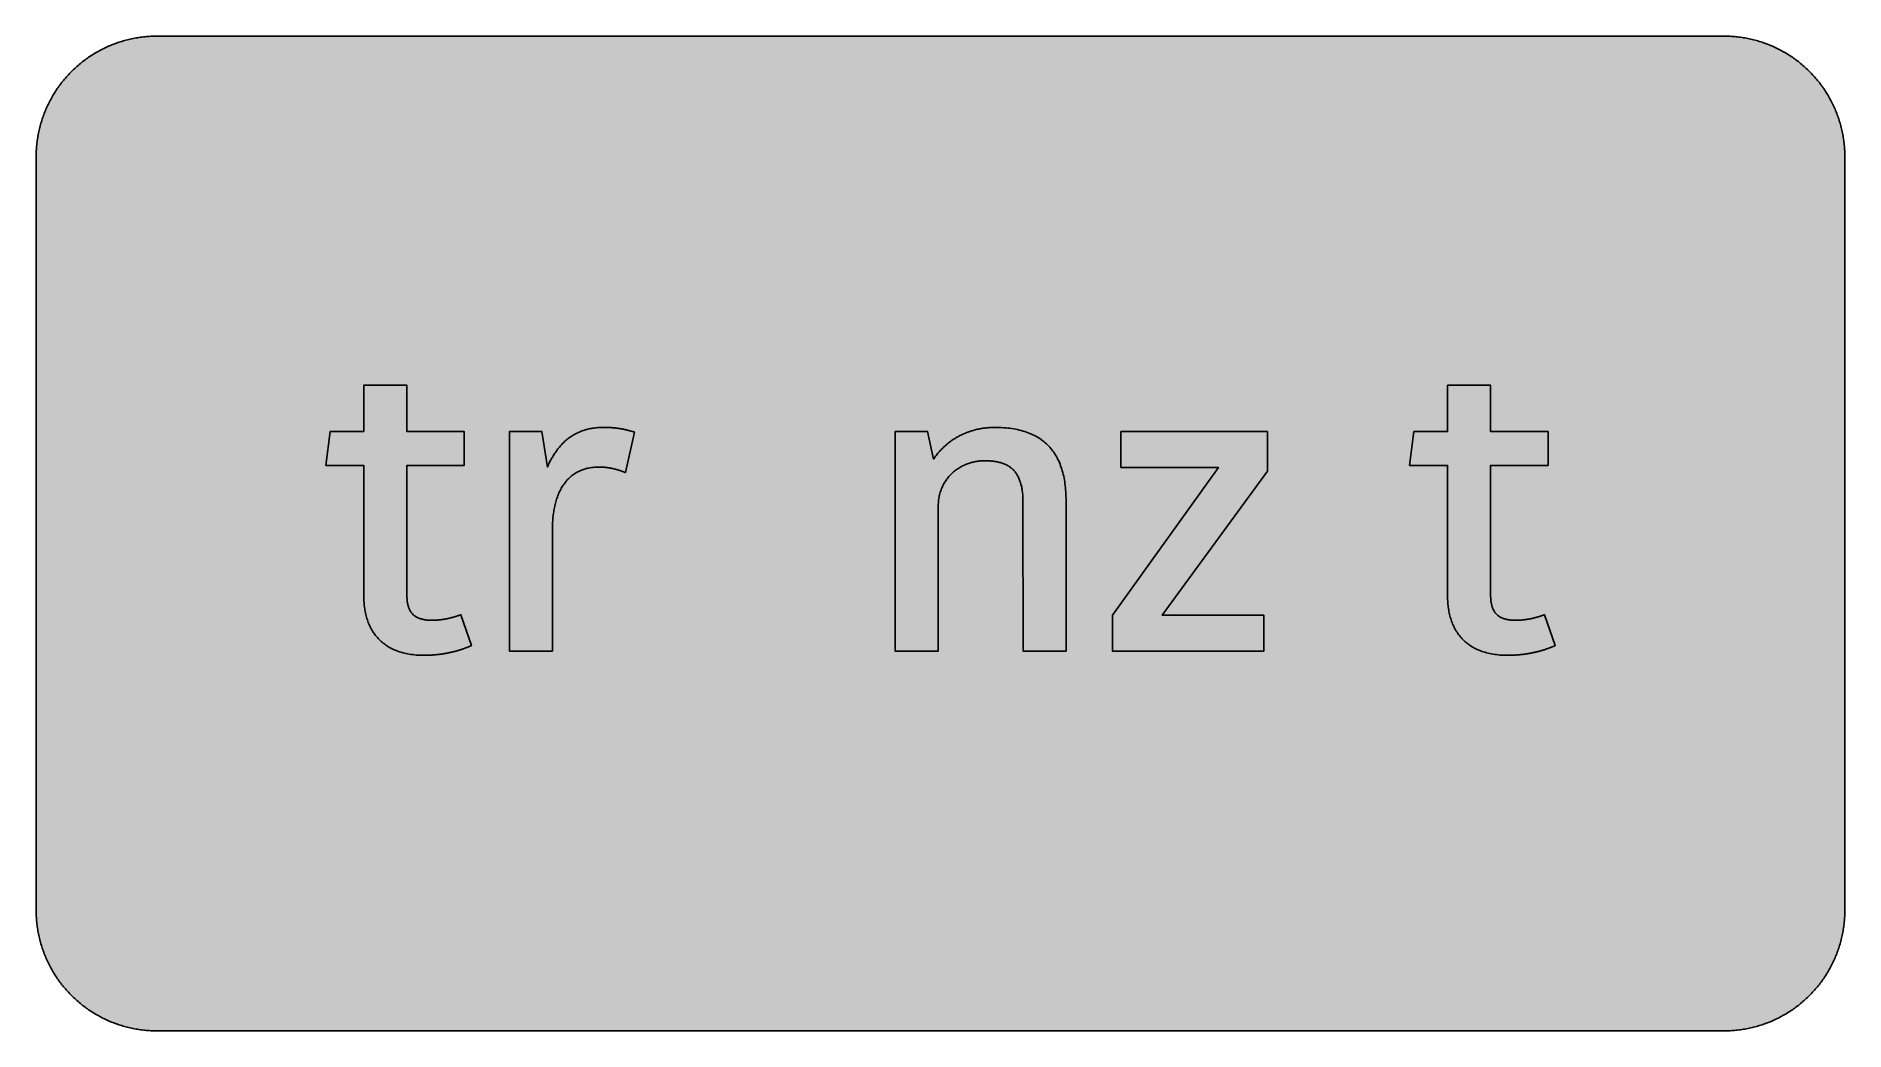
# Model space of a CAD drawing. Header units: millimetres. Extents: x 0 to 212, y 0 to 116.
import ezdxf

# ---------------------------------------------------------------- set-up
doc = ezdxf.new("R2010")
doc.units = ezdxf.units.MM

msp = doc.modelspace()

# ---------------------------------------------------------------- hatches: boundary and pattern name
for color, points in [(254, [(14.1633, 0.0536), (13.9878, 0.0533), (13.8125, 0.0559), (13.6373, 0.061), (13.462, 0.0686), (13.2893, 0.0787), (13.114, 0.0914), (12.9413, 0.1041), (12.7686, 0.1219), (12.5959, 0.1397), (12.4231, 0.16), (12.2504, 0.1829), (12.0777, 0.2057), (11.9075, 0.2337), (11.7373, 0.2616), (11.5672, 0.2921), (11.397, 0.3251), (11.2268, 0.3607), (11.0592, 0.3988), (10.8915, 0.4369), (10.7239, 0.4775), (10.5562, 0.5207), (10.3886, 0.5664), (10.2235, 0.6121), (10.0584, 0.6629), (9.8933, 0.7137), (9.7307, 0.7671), (9.5682, 0.8204), (9.4056, 0.8788), (9.2431, 0.9373), (9.083, 0.9982), (8.923, 1.0617), (8.763, 1.1252), (8.6055, 1.1938), (8.4455, 1.2624), (8.2906, 1.331), (8.1331, 1.4046), (7.9781, 1.4783), (7.8232, 1.5545), (7.6708, 1.6332), (7.5184, 1.7145), (7.366, 1.7958), (7.2161, 1.8796), (7.0663, 1.966), (6.919, 2.0523), (6.7716, 2.1438), (6.6243, 2.2352), (6.4795, 2.3266), (6.3348, 2.4232), (6.19, 2.5197), (6.0477, 2.6187), (5.908, 2.7178), (5.7683, 2.8194), (5.6286, 2.9235), (5.4915, 3.0302), (5.3543, 3.1369), (5.2197, 3.2461), (5.0851, 3.3579), (4.953, 3.4722), (4.8209, 3.5865), (4.6914, 3.7033), (4.5644, 3.8202), (4.4348, 3.9395), (4.3104, 4.0615), (4.1859, 4.1859), (4.0615, 4.3104), (3.9395, 4.4348), (3.8202, 4.5618), (3.7033, 4.6914), (3.5865, 4.8209), (3.4722, 4.953), (3.3579, 5.0851), (3.2487, 5.2197), (3.1369, 5.3543), (3.0302, 5.4915), (2.9235, 5.6286), (2.8194, 5.7683), (2.7178, 5.908), (2.6187, 6.0477), (2.5197, 6.19), (2.4232, 6.3348), (2.3266, 6.477), (2.2352, 6.6243), (2.1438, 6.7691), (2.0523, 6.919), (1.966, 7.0663), (1.8796, 7.2161), (1.7958, 7.366), (1.7145, 7.5184), (1.6332, 7.6708), (1.5545, 7.8232), (1.4783, 7.9781), (1.4046, 8.1331), (1.331, 8.2906), (1.2598, 8.4455), (1.1913, 8.603), (1.1252, 8.763), (1.0592, 8.923), (0.9982, 9.083), (0.9373, 9.2431), (0.8763, 9.4056), (0.8204, 9.5682), (0.7645, 9.7307), (0.7112, 9.8933), (0.6604, 10.0584), (0.6121, 10.2235), (0.5639, 10.3911), (0.5207, 10.5562), (0.4775, 10.7239), (0.4343, 10.8915), (0.3962, 11.0592), (0.3607, 11.2268), (0.3251, 11.397), (0.2921, 11.5672), (0.2616, 11.7373), (0.2311, 11.9075), (0.2057, 12.0802), (0.1803, 12.2504), (0.1575, 12.4231), (0.1372, 12.5959), (0.1194, 12.7686), (0.1041, 12.9413), (0.0889, 13.1166), (0.0787, 13.2893), (0.0686, 13.4645), (0.061, 13.6373), (0.0559, 13.8125), (0.0508, 13.9878), (0.0508, 14.163), (0.0522, 102.3592), (0.0508, 102.5322), (0.0559, 102.7074), (0.061, 102.8827), (0.0686, 103.058), (0.0787, 103.2307), (0.0889, 103.4059), (0.1041, 103.5787), (0.1194, 103.7514), (0.1372, 103.9241), (0.1575, 104.0968), (0.1803, 104.2695), (0.2057, 104.4423), (0.2311, 104.6124), (0.2616, 104.7826), (0.2921, 104.9528), (0.3251, 105.123), (0.3607, 105.2932), (0.3962, 105.4608), (0.4343, 105.6284), (0.4775, 105.7961), (0.5207, 105.9637), (0.5639, 106.1314), (0.6121, 106.2965), (0.6604, 106.4616), (0.7112, 106.6267), (0.7645, 106.7892), (0.8204, 106.9518), (0.8763, 107.1143), (0.9373, 107.2769), (0.9982, 107.4369), (1.0592, 107.5969), (1.1252, 107.757), (1.1913, 107.9144), (1.2598, 108.0745), (1.331, 108.2294), (1.4046, 108.3869), (1.4783, 108.5418), (1.5545, 108.6968), (1.6332, 108.8492), (1.7145, 109.0016), (1.7958, 109.154), (1.8796, 109.3038), (1.966, 109.4537), (2.0523, 109.601), (2.1438, 109.7483), (2.2352, 109.8956), (2.3266, 110.0404), (2.4232, 110.1852), (2.5197, 110.33), (2.6187, 110.4722), (2.7178, 110.6119), (2.8194, 110.7516), (2.9235, 110.8913), (3.0302, 111.0285), (3.1369, 111.1656), (3.2487, 111.3003), (3.3579, 111.4349), (3.4722, 111.567), (3.5865, 111.699), (3.7033, 111.8286), (3.8202, 111.9556), (3.9395, 112.0851), (4.0615, 112.2096), (4.1859, 112.334), (4.3104, 112.4585), (4.4348, 112.5804), (4.5644, 112.6998), (4.6914, 112.8166), (4.8209, 112.9335), (4.953, 113.0478), (5.0851, 113.1621), (5.2197, 113.2713), (5.3543, 113.3831), (5.4915, 113.4897), (5.6286, 113.5964), (5.7683, 113.7006), (5.908, 113.8022), (6.0477, 113.9012), (6.19, 114.0003), (6.3348, 114.0968), (6.4795, 114.1933), (6.6243, 114.2848), (6.7716, 114.3762), (6.919, 114.4676), (7.0663, 114.554), (7.2161, 114.6404), (7.366, 114.7242), (7.5184, 114.8055), (7.6708, 114.8867), (7.8232, 114.9655), (7.9781, 115.0417), (8.1331, 115.1153), (8.2906, 115.189), (8.4455, 115.2601), (8.6055, 115.3287), (8.763, 115.3947), (8.923, 115.4608), (9.083, 115.5217), (9.2431, 115.5827), (9.4056, 115.6437), (9.5682, 115.6995), (9.7307, 115.7554), (9.8933, 115.8088), (10.0584, 115.8596), (10.2235, 115.9078), (10.3886, 115.9561), (10.5562, 115.9993), (10.7239, 116.0424), (10.8915, 116.0856), (11.0592, 116.1237), (11.2268, 116.1593), (11.397, 116.1948), (11.5672, 116.2279), (11.7373, 116.2583), (11.9075, 116.2888), (12.0777, 116.3142), (12.2504, 116.3396), (12.4231, 116.3625), (12.5959, 116.3828), (12.7686, 116.4006), (12.9413, 116.4158), (13.114, 116.4311), (13.2893, 116.4412), (13.462, 116.4514), (13.6373, 116.459), (13.8125, 116.4641), (13.9878, 116.4692), (14.163, 116.4692), (197.6078, 116.4703), (197.7822, 116.4692), (197.9574, 116.4641), (198.1327, 116.459), (198.3054, 116.4514), (198.4807, 116.4412), (198.6534, 116.4311), (198.8287, 116.4158), (199.0014, 116.4006), (199.1741, 116.3828), (199.3468, 116.3625), (199.5195, 116.3396), (199.6897, 116.3142), (199.8624, 116.2888), (200.0326, 116.2583), (200.2028, 116.2279), (200.373, 116.1948), (200.5432, 116.1593), (200.7108, 116.1237), (200.8784, 116.0856), (201.0461, 116.0424), (201.2137, 115.9993), (201.3788, 115.9561), (201.5465, 115.9078), (201.7116, 115.8596), (201.8767, 115.8088), (202.0392, 115.7554), (202.2018, 115.6995), (202.3643, 115.6437), (202.5269, 115.5827), (202.6869, 115.5217), (202.8469, 115.4608), (203.007, 115.3947), (203.167, 115.3287), (203.3245, 115.2601), (203.4794, 115.189), (203.6369, 115.1153), (203.7918, 115.0417), (203.9468, 114.9655), (204.0992, 114.8867), (204.2516, 114.8055), (204.404, 114.7242), (204.5538, 114.6404), (204.7037, 114.554), (204.8535, 114.4676), (205.0009, 114.3762), (205.1456, 114.2848), (205.293, 114.1933), (205.4352, 114.0968), (205.58, 114.0003), (205.7222, 113.9012), (205.8619, 113.8022), (206.0016, 113.7006), (206.1413, 113.5964), (206.2785, 113.4897), (206.4156, 113.3831), (206.5503, 113.2713), (206.6849, 113.1621), (206.817, 113.0478), (206.949, 112.9335), (207.0786, 112.8166), (207.2081, 112.6998), (207.3351, 112.5804), (207.4596, 112.4585), (207.584, 112.334), (207.7085, 112.2096), (207.8304, 112.0851), (207.9498, 111.9556), (208.0666, 111.8286), (208.1835, 111.699), (208.2978, 111.567), (208.4121, 111.4349), (208.5238, 111.3003), (208.6331, 111.1656), (208.7397, 111.0285), (208.8464, 110.8913), (208.9506, 110.7516), (209.0522, 110.6119), (209.1512, 110.4722), (209.2503, 110.33), (209.3468, 110.1852), (209.4433, 110.0404), (209.5348, 109.8956), (209.6262, 109.7483), (209.7176, 109.601), (209.804, 109.4537), (209.8904, 109.3038), (209.9742, 109.154), (210.0555, 109.0016), (210.1367, 108.8492), (210.2155, 108.6968), (210.2917, 108.5418), (210.3653, 108.3869), (210.439, 108.2294), (210.5076, 108.0745), (210.5762, 107.9144), (210.6447, 107.757), (210.7082, 107.5969), (210.7717, 107.4369), (210.8327, 107.2769), (210.8911, 107.1143), (210.9495, 106.9518), (211.0029, 106.7892), (211.0562, 106.6267), (211.107, 106.4616), (211.1578, 106.2965), (211.2035, 106.1314), (211.2493, 105.9637), (211.2924, 105.7961), (211.3331, 105.6284), (211.3712, 105.4608), (211.4093, 105.2932), (211.4448, 105.123), (211.4779, 104.9528), (211.5083, 104.7826), (211.5363, 104.6124), (211.5642, 104.4423), (211.5871, 104.2695), (211.6099, 104.0968), (211.6303, 103.9241), (211.648, 103.7514), (211.6658, 103.5787), (211.6785, 103.4059), (211.6912, 103.2307), (211.7014, 103.058), (211.709, 102.8827), (211.7141, 102.7074), (211.7166, 102.5322), (211.7166, 102.3569), (211.7189, 14.1647), (211.7166, 13.9878), (211.7141, 13.8125), (211.709, 13.6373), (211.7014, 13.4645), (211.6912, 13.2893), (211.6785, 13.1166), (211.6658, 12.9413), (211.648, 12.7686), (211.6303, 12.5959), (211.6099, 12.4231), (211.5871, 12.2504), (211.5642, 12.0802), (211.5363, 11.9075), (211.5083, 11.7373), (211.4779, 11.5672), (211.4448, 11.397), (211.4093, 11.2268), (211.3712, 11.0592), (211.3331, 10.8915), (211.2924, 10.7239), (211.2493, 10.5562), (211.2035, 10.3911), (211.1578, 10.2235), (211.107, 10.0584), (211.0562, 9.8933), (211.0029, 9.7307), (210.9495, 9.5682), (210.8911, 9.4056), (210.8327, 9.2431), (210.7717, 9.083), (210.7082, 8.923), (210.6447, 8.763), (210.5762, 8.603), (210.5076, 8.4455), (210.439, 8.2906), (210.3653, 8.1331), (210.2917, 7.9781), (210.2155, 7.8232), (210.1367, 7.6708), (210.0555, 7.5184), (209.9742, 7.366), (209.8904, 7.2161), (209.804, 7.0663), (209.7176, 6.919), (209.6262, 6.7691), (209.5348, 6.6243), (209.4433, 6.477), (209.3468, 6.3348), (209.2503, 6.19), (209.1512, 6.0477), (209.0522, 5.908), (208.9506, 5.7683), (208.8464, 5.6286), (208.7397, 5.4915), (208.6331, 5.3543), (208.5238, 5.2197), (208.4121, 5.0851), (208.2978, 4.953), (208.1835, 4.8209), (208.0666, 4.6914), (207.9498, 4.5618), (207.8304, 4.4348), (207.7085, 4.3104), (207.584, 4.1859), (207.4596, 4.0615), (207.3351, 3.9395), (207.2081, 3.8202), (207.0786, 3.7033), (206.949, 3.5865), (206.817, 3.4722), (206.6849, 3.3579), (206.5503, 3.2461), (206.4156, 3.1369), (206.2785, 3.0302), (206.1413, 2.9235), (206.0016, 2.8194), (205.8619, 2.7178), (205.7222, 2.6187), (205.58, 2.5197), (205.4352, 2.4232), (205.293, 2.3266), (205.1456, 2.2352), (205.0009, 2.1438), (204.8535, 2.0523), (204.7037, 1.966), (204.5538, 1.8796), (204.404, 1.7958), (204.2516, 1.7145), (204.0992, 1.6332), (203.9468, 1.5545), (203.7918, 1.4783), (203.6369, 1.4046), (203.4794, 1.331), (203.3245, 1.2624), (203.167, 1.1938), (203.007, 1.1252), (202.8469, 1.0617), (202.6869, 0.9982), (202.5269, 0.9373), (202.3643, 0.8788), (202.2018, 0.8204), (202.0392, 0.7671), (201.8767, 0.7137), (201.7116, 0.6629), (201.5465, 0.6121), (201.3788, 0.5664), (201.2137, 0.5207), (201.0461, 0.4775), (200.8784, 0.4369), (200.7108, 0.3988), (200.5432, 0.3607), (200.373, 0.3251), (200.2028, 0.2921), (200.0326, 0.2616), (199.8624, 0.2337), (199.6897, 0.2057), (199.5195, 0.1829), (199.3468, 0.16), (199.1741, 0.1397), (199.0014, 0.1219), (198.8287, 0.1041), (198.6534, 0.0914), (198.4807, 0.0787), (198.3054, 0.0686), (198.1327, 0.061), (197.9574, 0.0559), (197.7822, 0.0533), (197.6069, 0.0533)]), (59, [(38.3963, 50.9238), (38.3972, 50.7365), (38.4023, 50.5511), (38.4099, 50.3682), (38.42, 50.1853), (38.4353, 50.005), (38.4531, 49.8272), (38.4734, 49.6519), (38.4988, 49.4767), (38.5242, 49.3039), (38.5572, 49.1338), (38.5902, 48.9661), (38.6283, 48.7985), (38.669, 48.6334), (38.7121, 48.4734), (38.7604, 48.3133), (38.8112, 48.1533), (38.8645, 47.9984), (38.923, 47.846), (38.9814, 47.6936), (39.0474, 47.5463), (39.1135, 47.3989), (39.1846, 47.2567), (39.2608, 47.1145), (39.337, 46.9773), (39.4183, 46.8401), (39.5046, 46.7081), (39.5935, 46.576), (39.685, 46.449), (39.7789, 46.3245), (39.878, 46.2001), (39.9796, 46.0807), (40.0863, 45.9638), (40.1955, 45.8521), (40.3098, 45.7403), (40.4266, 45.6336), (40.546, 45.527), (40.6705, 45.4254), (40.7975, 45.3288), (40.927, 45.2323), (41.0616, 45.1409), (41.2013, 45.052), (41.341, 44.9656), (41.4884, 44.8843), (41.6357, 44.8056), (41.7906, 44.7294), (41.9456, 44.6583), (42.1056, 44.5897), (42.2707, 44.5262), (42.4383, 44.4652), (42.6085, 44.4068), (42.7838, 44.3535), (42.9641, 44.3027), (43.147, 44.257), (43.3324, 44.2138), (43.5229, 44.1757), (43.7159, 44.1401), (43.9141, 44.1096), (44.1173, 44.0817), (44.323, 44.0588), (44.5313, 44.0411), (44.7446, 44.0258), (44.9631, 44.0157), (45.1841, 44.0106), (45.4076, 44.008), (45.499, 44.008), (45.5879, 44.008), (45.6794, 44.0106), (45.7683, 44.0106), (45.8597, 44.0131), (45.9486, 44.0157), (46.0375, 44.0207), (46.1289, 44.0233), (46.2178, 44.0284), (46.3067, 44.0334), (46.3956, 44.0385), (46.4871, 44.0436), (46.576, 44.0512), (46.6649, 44.0588), (46.7538, 44.0665), (46.8427, 44.0741), (46.9316, 44.0817), (47.0205, 44.0919), (47.1094, 44.102), (47.1983, 44.1122), (47.2872, 44.1223), (47.3761, 44.135), (47.4624, 44.1452), (47.5513, 44.1579), (47.6402, 44.1706), (47.7291, 44.1858), (47.8155, 44.1985), (47.9044, 44.2138), (47.9908, 44.229), (48.0797, 44.2468), (48.166, 44.262), (48.2549, 44.2798), (48.3413, 44.2976), (48.4276, 44.3154), (48.5165, 44.3332), (48.6029, 44.3535), (48.6893, 44.3738), (48.7756, 44.3941), (48.8645, 44.4144), (48.9509, 44.4373), (49.0372, 44.4602), (49.1236, 44.483), (49.21, 44.5059), (49.2938, 44.5313), (49.3801, 44.5541), (49.4665, 44.5795), (49.5529, 44.6075), (49.6367, 44.6329), (49.723, 44.6608), (49.8094, 44.6888), (49.8932, 44.7167), (49.9796, 44.7446), (50.0634, 44.7751), (50.1498, 44.8056), (50.2336, 44.8361), (50.3174, 44.8691), (50.4012, 44.8996), (50.4876, 44.9326), (50.5714, 44.9682), (50.6552, 45.0012), (50.739, 45.0367), (50.8229, 45.0723), (50.9067, 45.1079), (50.988, 45.1434), (49.7554, 48.7507), (49.6951, 48.7299), (49.6341, 48.7096), (49.5757, 48.6893), (49.5173, 48.6689), (49.4589, 48.6486), (49.4005, 48.6308), (49.342, 48.6131), (49.2862, 48.5953), (49.2277, 48.575), (49.1719, 48.5597), (49.116, 48.5419), (49.0601, 48.5242), (49.0042, 48.5089), (48.9483, 48.4911), (48.895, 48.4759), (48.8391, 48.4607), (48.7858, 48.4454), (48.7299, 48.4327), (48.6766, 48.4175), (48.6232, 48.4022), (48.5699, 48.3895), (48.5165, 48.3768), (48.4632, 48.3641), (48.4099, 48.3514), (48.3591, 48.3387), (48.3057, 48.326), (48.2524, 48.3133), (48.2016, 48.3032), (48.1482, 48.293), (48.0974, 48.2829), (48.0466, 48.2702), (47.9933, 48.2625), (47.9425, 48.2524), (47.8917, 48.2422), (47.8409, 48.2321), (47.7901, 48.2244), (47.7368, 48.2168), (47.686, 48.2092), (47.6352, 48.2016), (47.5844, 48.194), (47.5336, 48.1863), (47.4828, 48.1787), (47.432, 48.1736), (47.3812, 48.166), (47.3304, 48.1609), (47.2796, 48.1559), (47.2288, 48.1508), (47.178, 48.1457), (47.1272, 48.1406), (47.0738, 48.1355), (47.023, 48.133), (46.9722, 48.1279), (46.9214, 48.1254), (46.8706, 48.1228), (46.8173, 48.1178), (46.7665, 48.1152), (46.7131, 48.1152), (46.6623, 48.1127), (46.609, 48.1101), (46.5582, 48.1101), (46.5049, 48.1076), (46.4515, 48.1076), (46.3982, 48.1076), (46.3474, 48.1076), (46.2432, 48.1076), (46.1416, 48.1101), (46.0451, 48.1152), (45.9486, 48.1203), (45.8521, 48.1279), (45.7606, 48.1355), (45.6717, 48.1457), (45.5828, 48.1584), (45.4965, 48.1711), (45.4127, 48.1863), (45.3314, 48.2016), (45.2526, 48.2194), (45.1739, 48.2397), (45.1002, 48.26), (45.0266, 48.2829), (44.9529, 48.3057), (44.8843, 48.3311), (44.8158, 48.3591), (44.7497, 48.387), (44.6862, 48.4175), (44.6253, 48.448), (44.5643, 48.481), (44.5059, 48.5165), (44.4475, 48.5521), (44.3941, 48.5902), (44.3408, 48.6283), (44.2874, 48.6689), (44.2392, 48.7096), (44.1909, 48.7528), (44.1452, 48.7985), (44.0995, 48.8442), (44.0563, 48.8899), (44.0157, 48.9407), (43.975, 48.989), (43.9369, 49.0423), (43.9014, 49.0931), (43.8658, 49.149), (43.8328, 49.2049), (43.7998, 49.2608), (43.7693, 49.3192), (43.7388, 49.3801), (43.7134, 49.4411), (43.6855, 49.5021), (43.6601, 49.5681), (43.6372, 49.6316), (43.6169, 49.6976), (43.594, 49.7662), (43.5762, 49.8348), (43.5585, 49.9059), (43.5407, 49.9796), (43.5254, 50.0507), (43.5127, 50.1269), (43.4975, 50.2006), (43.4873, 50.2793), (43.4772, 50.358), (43.467, 50.4368), (43.4594, 50.5181), (43.4518, 50.5993), (43.4467, 50.6832), (43.4416, 50.767), (43.4365, 50.8533), (43.434, 50.9422), (43.434, 51.0286), (43.434, 51.12), (43.4344, 66.2337), (50.1509, 66.2337), (50.1509, 70.1844), (43.4344, 70.1844), (43.4344, 75.6183), (38.3963, 75.6183), (38.3963, 70.1844), (34.4456, 70.1844), (33.9506, 66.2337), (38.3963, 66.2337)]), (59, [(165.2267, 50.9238), (165.227, 50.7365), (165.2321, 50.5511), (165.2397, 50.3682), (165.2499, 50.1853), (165.2651, 50.005), (165.2829, 49.8272), (165.3032, 49.6519), (165.3286, 49.4767), (165.3565, 49.3039), (165.387, 49.1338), (165.42, 48.9661), (165.4581, 48.7985), (165.4988, 48.6334), (165.542, 48.4734), (165.5902, 48.3133), (165.641, 48.1533), (165.6944, 47.9984), (165.7528, 47.846), (165.8137, 47.6936), (165.8772, 47.5463), (165.9458, 47.3989), (166.0169, 47.2567), (166.0906, 47.1145), (166.1693, 46.9773), (166.2506, 46.8401), (166.3344, 46.7081), (166.4233, 46.576), (166.5148, 46.449), (166.6088, 46.3245), (166.7078, 46.2001), (166.812, 46.0807), (166.9161, 45.9638), (167.0253, 45.8521), (167.1396, 45.7403), (167.2565, 45.6336), (167.3758, 45.527), (167.5003, 45.4254), (167.6273, 45.3288), (167.7568, 45.2323), (167.8915, 45.1409), (168.0312, 45.052), (168.1734, 44.9656), (168.3182, 44.8843), (168.468, 44.8056), (168.6204, 44.7294), (168.7779, 44.6583), (168.9379, 44.5897), (169.1005, 44.5262), (169.2681, 44.4652), (169.4409, 44.4068), (169.6161, 44.3535), (169.7939, 44.3027), (169.9768, 44.257), (170.1622, 44.2138), (170.3527, 44.1757), (170.5483, 44.1401), (170.7464, 44.1096), (170.9471, 44.0817), (171.1528, 44.0588), (171.3611, 44.0411), (171.5745, 44.0258), (171.7929, 44.0157), (172.0139, 44.0106), (172.2374, 44.008), (172.3288, 44.008), (172.4177, 44.008), (172.5092, 44.0106), (172.5981, 44.0106), (172.6895, 44.0131), (172.7784, 44.0157), (172.8673, 44.0207), (172.9588, 44.0233), (173.0477, 44.0284), (173.1366, 44.0334), (173.228, 44.0385), (173.3169, 44.0436), (173.4058, 44.0512), (173.4947, 44.0588), (173.5836, 44.0665), (173.6725, 44.0741), (173.7614, 44.0817), (173.8503, 44.0919), (173.9392, 44.102), (174.0281, 44.1122), (174.117, 44.1223), (174.2059, 44.135), (174.2948, 44.1452), (174.3812, 44.1579), (174.4701, 44.1706), (174.559, 44.1858), (174.6453, 44.1985), (174.7342, 44.2138), (174.8231, 44.229), (174.9095, 44.2468), (174.9984, 44.262), (175.0847, 44.2798), (175.1711, 44.2976), (175.26, 44.3154), (175.3464, 44.3332), (175.4327, 44.3535), (175.5216, 44.3738), (175.608, 44.3941), (175.6943, 44.4144), (175.7807, 44.4373), (175.8671, 44.4602), (175.9534, 44.483), (176.0398, 44.5059), (176.1261, 44.5313), (176.2125, 44.5541), (176.2963, 44.5795), (176.3827, 44.6075), (176.469, 44.6329), (176.5529, 44.6608), (176.6392, 44.6888), (176.7256, 44.7167), (176.8094, 44.7446), (176.8932, 44.7751), (176.9796, 44.8056), (177.0634, 44.8361), (177.1472, 44.8691), (177.2336, 44.8996), (177.3174, 44.9326), (177.4012, 44.9682), (177.485, 45.0012), (177.5689, 45.0367), (177.6527, 45.0723), (177.7365, 45.1079), (177.8203, 45.1434), (176.5861, 48.7507), (176.5249, 48.7299), (176.4665, 48.7096), (176.4055, 48.6893), (176.3471, 48.6689), (176.2887, 48.6486), (176.2303, 48.6308), (176.1744, 48.6131), (176.116, 48.5953), (176.0601, 48.575), (176.0017, 48.5597), (175.9458, 48.5419), (175.8899, 48.5242), (175.834, 48.5089), (175.7807, 48.4911), (175.7248, 48.4759), (175.6715, 48.4607), (175.6156, 48.4454), (175.5623, 48.4327), (175.5089, 48.4175), (175.453, 48.4022), (175.3997, 48.3895), (175.3464, 48.3768), (175.2956, 48.3641), (175.2422, 48.3514), (175.1889, 48.3387), (175.1381, 48.326), (175.0847, 48.3133), (175.0314, 48.3032), (174.9806, 48.293), (174.9298, 48.2829), (174.8765, 48.2702), (174.8257, 48.2625), (174.7749, 48.2524), (174.7241, 48.2422), (174.6707, 48.2321), (174.6199, 48.2244), (174.5691, 48.2168), (174.5183, 48.2092), (174.4675, 48.2016), (174.4167, 48.194), (174.3659, 48.1863), (174.3151, 48.1787), (174.2643, 48.1736), (174.2135, 48.166), (174.1627, 48.1609), (174.1119, 48.1559), (174.0586, 48.1508), (174.0078, 48.1457), (173.957, 48.1406), (173.9062, 48.1355), (173.8554, 48.133), (173.8046, 48.1279), (173.7538, 48.1254), (173.7004, 48.1228), (173.6496, 48.1178), (173.5988, 48.1152), (173.5455, 48.1152), (173.4947, 48.1127), (173.4414, 48.1101), (173.3906, 48.1101), (173.3372, 48.1076), (173.2839, 48.1076), (173.2305, 48.1076), (173.1772, 48.1076), (173.0756, 48.1076), (172.974, 48.1101), (172.8749, 48.1152), (172.7784, 48.1203), (172.6844, 48.1279), (172.593, 48.1355), (172.5016, 48.1457), (172.4152, 48.1584), (172.3288, 48.1711), (172.245, 48.1863), (172.1637, 48.2016), (172.085, 48.2194), (172.0063, 48.2397), (171.9301, 48.26), (171.8564, 48.2829), (171.7853, 48.3057), (171.7142, 48.3311), (171.6481, 48.3591), (171.5821, 48.387), (171.516, 48.4175), (171.4551, 48.448), (171.3941, 48.481), (171.3357, 48.5165), (171.2798, 48.5521), (171.2239, 48.5902), (171.1706, 48.6283), (171.1198, 48.6689), (171.069, 48.7096), (171.0207, 48.7528), (170.975, 48.7985), (170.9293, 48.8442), (170.8887, 48.8899), (170.8455, 48.9407), (170.8074, 48.989), (170.7667, 49.0423), (170.7312, 49.0931), (170.6956, 49.149), (170.6626, 49.2049), (170.6296, 49.2608), (170.5991, 49.3192), (170.5712, 49.3801), (170.5432, 49.4411), (170.5178, 49.5021), (170.4924, 49.5681), (170.4696, 49.6316), (170.4467, 49.6976), (170.4264, 49.7662), (170.4061, 49.8348), (170.3883, 49.9059), (170.373, 49.9796), (170.3553, 50.0507), (170.3426, 50.1269), (170.3299, 50.2006), (170.3172, 50.2793), (170.307, 50.358), (170.2968, 50.4368), (170.2892, 50.5181), (170.2816, 50.5993), (170.2765, 50.6832), (170.2714, 50.767), (170.2689, 50.8533), (170.2664, 50.9422), (170.2638, 51.0286), (170.2638, 51.12), (170.265, 66.2337), (176.9816, 66.2337), (176.9816, 70.1844), (170.265, 70.1844), (170.265, 75.6183), (165.2267, 75.6183), (165.2267, 70.1844), (161.2759, 70.1844), (160.7827, 66.2337), (165.2267, 66.2337)]), (59, [(65.9059, 66.0368), (65.9562, 66.0349), (66.007, 66.0349), (66.0552, 66.0349), (66.106, 66.0324), (66.1568, 66.0324), (66.2051, 66.0298), (66.2534, 66.0273), (66.3042, 66.0273), (66.3524, 66.0248), (66.4007, 66.0197), (66.4489, 66.0171), (66.4972, 66.0146), (66.5455, 66.0095), (66.5937, 66.007), (66.642, 66.0019), (66.6902, 65.9968), (66.736, 65.9917), (66.7842, 65.9867), (66.8325, 65.9816), (66.8782, 65.9765), (66.9265, 65.9689), (66.9722, 65.9638), (67.0204, 65.9562), (67.0662, 65.9486), (67.1144, 65.9409), (67.1601, 65.9333), (67.2084, 65.9257), (67.2541, 65.9181), (67.2998, 65.9079), (67.3481, 65.9003), (67.3938, 65.8901), (67.4421, 65.88), (67.4878, 65.8698), (67.5361, 65.8597), (67.5818, 65.8495), (67.63, 65.8393), (67.6758, 65.8266), (67.724, 65.8165), (67.7723, 65.8038), (67.818, 65.7911), (67.8663, 65.7784), (67.9145, 65.7657), (67.9628, 65.753), (68.0085, 65.7377), (68.0568, 65.725), (68.105, 65.7098), (68.1558, 65.6946), (68.2041, 65.6819), (68.2523, 65.6666), (68.3006, 65.6488), (68.3514, 65.6336), (68.3997, 65.6184), (68.4505, 65.6006), (68.5013, 65.5828), (68.5495, 65.565), (68.6003, 65.5472), (68.6511, 65.5295), (68.7019, 65.5117), (68.7553, 65.4939), (68.8061, 65.4736), (68.8594, 65.4533), (68.9102, 65.4329), (68.9635, 65.4126), (69.0169, 65.3923), (70.0553, 70.135), (70.0049, 70.1472), (69.9567, 70.1624), (69.9084, 70.1751), (69.8627, 70.1878), (69.8144, 70.2031), (69.7662, 70.2158), (69.7205, 70.2285), (69.6722, 70.2437), (69.6239, 70.2564), (69.5782, 70.2691), (69.53, 70.2818), (69.4842, 70.2945), (69.436, 70.3072), (69.3903, 70.3199), (69.342, 70.3326), (69.2963, 70.3453), (69.248, 70.3555), (69.1998, 70.3682), (69.1515, 70.3809), (69.1058, 70.391), (69.0575, 70.4037), (69.0093, 70.4139), (68.9585, 70.4266), (68.9102, 70.4367), (68.8619, 70.4469), (68.8111, 70.4571), (68.7603, 70.4698), (68.7121, 70.4799), (68.6587, 70.4901), (68.6079, 70.4977), (68.5571, 70.5079), (68.5038, 70.518), (68.4505, 70.5256), (68.3971, 70.5358), (68.3438, 70.5434), (68.2879, 70.5536), (68.2346, 70.5612), (68.1787, 70.5688), (68.1203, 70.5764), (68.0644, 70.5841), (68.006, 70.5917), (67.945, 70.5993), (67.8866, 70.6044), (67.8256, 70.612), (67.7647, 70.6171), (67.7012, 70.6247), (67.6377, 70.6298), (67.5742, 70.6349), (67.5081, 70.6399), (67.4421, 70.645), (67.376, 70.6501), (67.3075, 70.6526), (67.2389, 70.6577), (67.1678, 70.6603), (67.0966, 70.6628), (67.023, 70.6679), (66.9493, 70.6704), (66.8757, 70.673), (66.7995, 70.673), (66.7207, 70.6755), (66.642, 70.6755), (66.5632, 70.678), (66.482, 70.678), (66.3981, 70.678), (66.2381, 70.6755), (66.0781, 70.673), (65.9232, 70.6653), (65.7682, 70.6552), (65.6158, 70.6425), (65.466, 70.6247), (65.3186, 70.6069), (65.1713, 70.5866), (65.0291, 70.5612), (64.8868, 70.5358), (64.7471, 70.5053), (64.61, 70.4748), (64.4754, 70.4393), (64.3407, 70.4012), (64.2112, 70.3631), (64.0817, 70.3199), (63.9521, 70.2767), (63.8277, 70.2285), (63.7057, 70.1802), (63.5838, 70.1294), (63.4644, 70.0735), (63.3451, 70.0176), (63.2308, 69.9592), (63.1165, 69.8983), (63.0047, 69.8373), (62.8929, 69.7713), (62.7837, 69.7052), (62.677, 69.6341), (62.5729, 69.563), (62.4688, 69.4893), (62.3672, 69.4157), (62.2681, 69.3369), (62.169, 69.2582), (62.0725, 69.1769), (61.9785, 69.0956), (61.8846, 69.0118), (61.7931, 68.9254), (61.7042, 68.8365), (61.6153, 68.7451), (61.529, 68.6537), (61.4451, 68.5622), (61.3613, 68.4657), (61.2775, 68.3692), (61.1988, 68.2727), (61.12, 68.1736), (61.0413, 68.072), (60.9651, 67.9679), (60.8914, 67.8637), (60.8178, 67.7596), (60.7466, 67.6529), (60.6755, 67.5462), (60.6069, 67.437), (60.5384, 67.3252), (60.4723, 67.2135), (60.4063, 67.1017), (60.3428, 66.9874), (60.2818, 66.8706), (60.2209, 66.7537), (60.1599, 66.6369), (60.1015, 66.5201), (60.0431, 66.4007), (59.9872, 66.2788), (59.9313, 66.1568), (59.878, 66.0349), (59.2377, 70.1844), (55.4359, 70.1844), (55.4359, 44.5036), (60.4725, 44.5036), (60.4725, 58.8253), (60.4723, 59.0118), (60.4749, 59.1972), (60.4825, 59.3801), (60.4901, 59.5655), (60.5003, 59.7459), (60.513, 59.9262), (60.5282, 60.104), (60.546, 60.2818), (60.5663, 60.4571), (60.5892, 60.6323), (60.6146, 60.8051), (60.6425, 60.9752), (60.673, 61.1429), (60.706, 61.3105), (60.7416, 61.4756), (60.7771, 61.6382), (60.8178, 61.7982), (60.8609, 61.9582), (60.9067, 62.1157), (60.9549, 62.2681), (61.0057, 62.4205), (61.0591, 62.5704), (61.1149, 62.7177), (61.1734, 62.865), (61.2369, 63.0072), (61.3004, 63.1469), (61.3664, 63.2841), (61.4375, 63.4187), (61.5086, 63.5508), (61.5848, 63.6803), (61.661, 63.8073), (61.7423, 63.9293), (61.8261, 64.0512), (61.9125, 64.168), (62.0014, 64.2823), (62.0954, 64.3941), (62.1894, 64.5033), (62.2884, 64.6074), (62.3875, 64.709), (62.4916, 64.8081), (62.5983, 64.9046), (62.7075, 64.9961), (62.8218, 65.085), (62.9361, 65.1688), (63.0555, 65.2501), (63.1774, 65.3263), (63.3019, 65.4025), (63.4314, 65.471), (63.561, 65.5371), (63.6956, 65.6006), (63.8327, 65.659), (63.9724, 65.7123), (64.1147, 65.7631), (64.262, 65.8089), (64.4119, 65.852), (64.5643, 65.8901), (64.7217, 65.9232), (64.8792, 65.9536), (65.0418, 65.979), (65.2094, 65.9994), (65.3771, 66.0146), (65.5498, 66.0273), (65.725, 66.0324), (65.9054, 66.0349)]), (59, [(120.5798, 44.5036), (120.5798, 62.0857), (120.5763, 62.3468), (120.5713, 62.6034), (120.5611, 62.8574), (120.5484, 63.1088), (120.5306, 63.3552), (120.5103, 63.5965), (120.4849, 63.8353), (120.4544, 64.069), (120.4214, 64.3001), (120.3858, 64.5262), (120.3452, 64.7497), (120.2995, 64.9681), (120.2512, 65.1815), (120.1979, 65.3923), (120.1395, 65.6006), (120.081, 65.8012), (120.015, 65.9994), (119.9464, 66.1949), (119.8728, 66.3854), (119.7966, 66.5709), (119.7153, 66.7537), (119.6315, 66.9315), (119.54, 67.1068), (119.4486, 67.277), (119.3495, 67.4446), (119.2479, 67.6046), (119.1438, 67.7647), (119.0346, 67.9171), (118.9203, 68.0669), (118.8009, 68.2142), (118.679, 68.3539), (118.5545, 68.4911), (118.4224, 68.6257), (118.2878, 68.7553), (118.1481, 68.8797), (118.0059, 69.0016), (117.8585, 69.1185), (117.7061, 69.2302), (117.5512, 69.3395), (117.3912, 69.4436), (117.2261, 69.5427), (117.0559, 69.6392), (116.8832, 69.7306), (116.7054, 69.8195), (116.525, 69.9033), (116.3371, 69.9821), (116.1466, 70.0557), (115.9535, 70.1269), (115.7529, 70.1929), (115.5497, 70.2564), (115.3414, 70.3148), (115.128, 70.3682), (114.9121, 70.4164), (114.6912, 70.4621), (114.4651, 70.5028), (114.234, 70.5409), (114.0003, 70.5714), (113.7615, 70.5993), (113.5177, 70.6247), (113.2688, 70.6425), (113.0173, 70.6577), (112.7608, 70.6704), (112.4991, 70.6755), (112.2324, 70.678), (112.1029, 70.678), (111.9734, 70.6755), (111.8438, 70.6704), (111.7143, 70.6653), (111.5847, 70.6552), (111.4577, 70.6476), (111.3282, 70.6349), (111.2012, 70.6222), (111.0742, 70.6069), (110.9447, 70.5917), (110.8177, 70.5714), (110.6932, 70.551), (110.5662, 70.5307), (110.4392, 70.5053), (110.3147, 70.4799), (110.1903, 70.4545), (110.0633, 70.424), (109.9414, 70.3936), (109.8169, 70.3605), (109.6924, 70.3275), (109.5705, 70.2894), (109.4486, 70.2513), (109.3267, 70.2132), (109.2073, 70.17), (109.0854, 70.1269), (108.966, 70.0811), (108.8466, 70.0329), (108.7298, 69.9846), (108.6104, 69.9338), (108.4936, 69.8805), (108.3767, 69.8271), (108.2624, 69.7713), (108.1481, 69.7128), (108.0338, 69.6519), (107.9195, 69.5909), (107.8078, 69.5274), (107.696, 69.4614), (107.5868, 69.3928), (107.475, 69.3242), (107.3658, 69.2531), (107.2591, 69.1794), (107.1524, 69.1058), (107.0458, 69.027), (106.9391, 68.9483), (106.8349, 68.8696), (106.7333, 68.7857), (106.6317, 68.7019), (106.5301, 68.6156), (106.4285, 68.5267), (106.3295, 68.4378), (106.233, 68.3438), (106.1364, 68.2523), (106.0399, 68.1558), (105.9459, 68.0568), (105.852, 67.9577), (105.7605, 67.8561), (105.6691, 67.752), (105.5802, 67.6478), (105.4913, 67.5411), (105.4049, 67.4294), (105.3186, 67.3202), (105.2347, 67.2059), (105.1509, 67.0916), (105.0696, 66.9747), (104.3795, 70.1844), (100.5776, 70.1844), (100.5776, 44.5036), (105.6143, 44.5036), (105.6143, 61.3445), (105.6157, 61.5188), (105.6208, 61.689), (105.6335, 61.8566), (105.6462, 62.0217), (105.6665, 62.1843), (105.6894, 62.3443), (105.7173, 62.5018), (105.7478, 62.6542), (105.7808, 62.804), (105.8189, 62.9514), (105.8621, 63.0961), (105.9078, 63.2384), (105.9561, 63.3781), (106.0069, 63.5127), (106.0628, 63.6448), (106.1212, 63.7769), (106.1822, 63.9039), (106.2457, 64.0258), (106.3142, 64.1477), (106.3854, 64.2671), (106.4565, 64.3814), (106.5327, 64.4957), (106.6114, 64.6049), (106.6927, 64.7116), (106.774, 64.8157), (106.8603, 64.9173), (106.9467, 65.0164), (107.0381, 65.1129), (107.1296, 65.2043), (107.2236, 65.2958), (107.3175, 65.3821), (107.4166, 65.4685), (107.5157, 65.5498), (107.6173, 65.6285), (107.7189, 65.7047), (107.823, 65.7784), (107.9271, 65.8495), (108.0338, 65.9181), (108.143, 65.9841), (108.2523, 66.0476), (108.3615, 66.1086), (108.4732, 66.1645), (108.585, 66.2203), (108.6968, 66.2737), (108.8111, 66.3219), (108.9254, 66.3702), (109.0397, 66.4134), (109.1565, 66.4566), (109.2708, 66.4947), (109.3876, 66.5302), (109.5045, 66.5658), (109.6188, 66.5963), (109.7356, 66.6267), (109.8525, 66.6521), (109.9693, 66.675), (110.0861, 66.6979), (110.2004, 66.7156), (110.3173, 66.7309), (110.4316, 66.7461), (110.5459, 66.7563), (110.6602, 66.7664), (110.7719, 66.7715), (110.8862, 66.7766), (110.998, 66.7766), (111.1402, 66.7766), (111.2799, 66.7741), (111.4171, 66.769), (111.5517, 66.7614), (111.6863, 66.7537), (111.8159, 66.7436), (111.9454, 66.7309), (112.0724, 66.7156), (112.1943, 66.7004), (112.3163, 66.6826), (112.4356, 66.6623), (112.5525, 66.6394), (112.6693, 66.614), (112.7811, 66.5861), (112.8903, 66.5582), (112.9995, 66.5251), (113.1037, 66.4921), (113.2078, 66.4566), (113.3094, 66.4185), (113.4085, 66.3778), (113.505, 66.3346), (113.599, 66.2889), (113.6904, 66.2407), (113.7793, 66.1899), (113.8682, 66.1391), (113.952, 66.0832), (114.0358, 66.0248), (114.1171, 65.9638), (114.1959, 65.9003), (114.2721, 65.8368), (114.3457, 65.7682), (114.4168, 65.6971), (114.4854, 65.6234), (114.554, 65.5472), (114.6175, 65.466), (114.681, 65.3847), (114.742, 65.3009), (114.8004, 65.212), (114.8563, 65.1231), (114.9096, 65.0291), (114.9629, 64.9326), (115.0112, 64.8335), (115.0595, 64.7294), (115.1026, 64.6252), (115.1458, 64.516), (115.1865, 64.4042), (115.2246, 64.2899), (115.2601, 64.1731), (115.2957, 64.0512), (115.3262, 63.9267), (115.3566, 63.7997), (115.3846, 63.6702), (115.4074, 63.5356), (115.4328, 63.3984), (115.4532, 63.2587), (115.4709, 63.1139), (115.4862, 62.9666), (115.5014, 62.8167), (115.5141, 62.6618), (115.5243, 62.5043), (115.5319, 62.3418), (115.537, 62.1767), (115.5395, 62.009), (115.5395, 61.8388), (115.5418, 44.5036)]), (59, [(144.1372, 65.5433), (144.1372, 70.1844), (127, 70.1844), (127, 65.9871), (138.4088, 65.9871), (126.0119, 48.701), (126.0119, 44.5036), (143.7432, 44.5036), (143.7432, 48.701), (131.8398, 48.701)])]:
    msp.add_hatch(color=color).paths.add_polyline_path(points)
h = msp.add_hatch(color=59)
h.paths.add_polyline_path([(14.1633, 3.5814), (13.8887, 3.5839), (13.6169, 3.5941), (13.3477, 3.6119), (13.081, 3.6347), (12.8143, 3.6652), (12.5501, 3.7008), (12.2885, 3.7465), (12.0294, 3.7948), (11.7729, 3.8506), (11.5164, 3.9141), (11.2649, 3.9827), (11.016, 4.0564), (10.7671, 4.1351), (10.5232, 4.2215), (10.2819, 4.3129), (10.0432, 4.412), (9.8069, 4.5161), (9.5733, 4.6228), (9.3447, 4.7371), (9.1186, 4.8565), (8.8951, 4.9809), (8.6741, 5.113), (8.4582, 5.2476), (8.2448, 5.3873), (8.0366, 5.5321), (7.8308, 5.682), (7.6276, 5.8369), (7.4295, 5.9969), (7.2365, 6.1595), (7.046, 6.3297), (6.8605, 6.5024), (6.6777, 6.6802), (6.5024, 6.8605), (6.3271, 7.046), (6.1595, 7.2365), (5.9969, 7.432), (5.8369, 7.6302), (5.682, 7.8308), (5.5321, 8.0366), (5.3873, 8.2448), (5.2451, 8.4582), (5.1105, 8.6741), (4.9809, 8.8951), (4.8565, 9.1186), (4.7371, 9.3447), (4.6228, 9.5758), (4.5136, 9.8069), (4.4094, 10.0432), (4.3129, 10.2819), (4.2215, 10.5232), (4.1351, 10.7696), (4.0538, 11.016), (3.9802, 11.2649), (3.9116, 11.5189), (3.8506, 11.7729), (3.7948, 12.0294), (3.744, 12.2911), (3.7008, 12.5527), (3.6627, 12.8143), (3.6322, 13.081), (3.6093, 13.3502), (3.5916, 13.6195), (3.5814, 13.8913), (3.5789, 14.163), (3.58, 102.3592), (3.5814, 102.6312), (3.5916, 102.903), (3.6093, 103.1723), (3.6322, 103.439), (3.6627, 103.7057), (3.7008, 103.9698), (3.744, 104.2314), (3.7948, 104.4905), (3.8506, 104.7471), (3.9116, 105.0036), (3.9802, 105.2551), (4.0538, 105.504), (4.1351, 105.7529), (4.2215, 105.9967), (4.3129, 106.238), (4.4094, 106.4768), (4.5136, 106.713), (4.6228, 106.9467), (4.7371, 107.1753), (4.8565, 107.4014), (4.9809, 107.6249), (5.1105, 107.8459), (5.2451, 108.0618), (5.3873, 108.2751), (5.5321, 108.4834), (5.682, 108.6891), (5.8369, 108.8923), (5.9969, 109.0905), (6.1595, 109.2835), (6.3271, 109.474), (6.5024, 109.6594), (6.6777, 109.8423), (6.8605, 110.0176), (7.046, 110.1928), (7.2365, 110.3605), (7.4295, 110.523), (7.6276, 110.683), (7.8308, 110.838), (8.0366, 110.9878), (8.2448, 111.1326), (8.4582, 111.2749), (8.6741, 111.4095), (8.8951, 111.539), (9.1186, 111.6635), (9.3447, 111.7829), (9.5733, 111.8972), (9.8069, 112.0064), (10.0432, 112.1105), (10.2819, 112.207), (10.5232, 112.2985), (10.7671, 112.3848), (11.016, 112.4661), (11.2649, 112.5398), (11.5164, 112.6084), (11.7729, 112.6693), (12.0294, 112.7252), (12.2885, 112.776), (12.5501, 112.8192), (12.8143, 112.8573), (13.081, 112.8878), (13.3477, 112.9106), (13.6169, 112.9284), (13.8887, 112.9386), (14.163, 112.9411), (197.6078, 112.9425), (197.8787, 112.9386), (198.1505, 112.9284), (198.4197, 112.9106), (198.689, 112.8878), (198.9557, 112.8573), (199.2173, 112.8192), (199.4789, 112.776), (199.7405, 112.7252), (199.9971, 112.6693), (200.2511, 112.6084), (200.5051, 112.5398), (200.754, 112.4661), (201.0004, 112.3848), (201.2467, 112.2985), (201.488, 112.207), (201.7268, 112.1105), (201.963, 112.0064), (202.1942, 111.8972), (202.4253, 111.7829), (202.6514, 111.6635), (202.8749, 111.539), (203.0959, 111.4095), (203.3118, 111.2749), (203.5251, 111.1326), (203.7334, 110.9878), (203.9391, 110.838), (204.1398, 110.683), (204.3379, 110.523), (204.5335, 110.3605), (204.724, 110.1928), (204.9094, 110.0176), (205.0898, 109.8423), (205.2676, 109.6594), (205.4403, 109.474), (205.6105, 109.2835), (205.773, 109.0905), (205.933, 108.8923), (206.088, 108.6891), (206.2378, 108.4834), (206.3826, 108.2751), (206.5223, 108.0618), (206.6569, 107.8459), (206.789, 107.6249), (206.9135, 107.4014), (207.0329, 107.1753), (207.1472, 106.9467), (207.2538, 106.713), (207.358, 106.4768), (207.457, 106.238), (207.5485, 105.9967), (207.6348, 105.7529), (207.7136, 105.504), (207.7872, 105.2551), (207.8558, 105.0036), (207.9193, 104.7471), (207.9752, 104.4905), (208.0235, 104.2314), (208.0692, 103.9698), (208.1047, 103.7057), (208.1352, 103.439), (208.1581, 103.1723), (208.1759, 102.903), (208.186, 102.6312), (208.1911, 102.3569), (208.1911, 14.1647), (208.186, 13.8913), (208.1759, 13.6195), (208.1581, 13.3502), (208.1352, 13.081), (208.1047, 12.8143), (208.0692, 12.5527), (208.0235, 12.2911), (207.9752, 12.0294), (207.9193, 11.7729), (207.8558, 11.5189), (207.7872, 11.2649), (207.7136, 11.016), (207.6348, 10.7696), (207.5485, 10.5232), (207.457, 10.2819), (207.358, 10.0432), (207.2538, 9.8069), (207.1472, 9.5758), (207.0329, 9.3447), (206.9135, 9.1186), (206.789, 8.8951), (206.6569, 8.6741), (206.5223, 8.4582), (206.3826, 8.2448), (206.2378, 8.0366), (206.088, 7.8308), (205.933, 7.6302), (205.773, 7.432), (205.6105, 7.2365), (205.4403, 7.046), (205.2676, 6.8605), (205.0898, 6.6802), (204.9094, 6.5024), (204.724, 6.3297), (204.5335, 6.1595), (204.3379, 5.9969), (204.1398, 5.8369), (203.9391, 5.682), (203.7334, 5.5321), (203.5251, 5.3873), (203.3118, 5.2476), (203.0959, 5.113), (202.8749, 4.9809), (202.6514, 4.8565), (202.4253, 4.7371), (202.1942, 4.6228), (201.963, 4.5161), (201.7268, 4.412), (201.488, 4.3129), (201.2467, 4.2215), (201.0004, 4.1351), (200.754, 4.0564), (200.5051, 3.9827), (200.2511, 3.9141), (199.9971, 3.8506), (199.7405, 3.7948), (199.4789, 3.7465), (199.2173, 3.7008), (198.9557, 3.6652), (198.689, 3.6347), (198.4197, 3.6119), (198.1505, 3.5941), (197.8787, 3.5839), (197.6069, 3.5789)])
h.paths.add_polyline_path([(14.1633, 8.8731), (14.0259, 8.8748), (13.8887, 8.8798), (13.7541, 8.8875), (13.622, 8.9002), (13.4874, 8.9154), (13.3553, 8.9332), (13.2258, 8.9535), (13.0962, 8.9789), (12.9667, 9.0068), (12.8397, 9.0373), (12.7127, 9.0729), (12.5882, 9.1084), (12.4663, 9.1491), (12.3419, 9.1923), (12.2225, 9.238), (12.1031, 9.2888), (11.9837, 9.3396), (11.8694, 9.3929), (11.7526, 9.4513), (11.6408, 9.5098), (11.5291, 9.5733), (11.4198, 9.6368), (11.3106, 9.7053), (11.2039, 9.7765), (11.0998, 9.8476), (10.9957, 9.9238), (10.8966, 10), (10.7975, 10.0787), (10.6985, 10.1625), (10.6045, 10.2464), (10.5105, 10.3327), (10.4216, 10.4216), (10.3327, 10.5131), (10.2464, 10.6045), (10.16, 10.701), (10.0787, 10.7975), (10, 10.8966), (9.9212, 10.9982), (9.8476, 11.0998), (9.7739, 11.2039), (9.7053, 11.3106), (9.6368, 11.4198), (9.5707, 11.5291), (9.5098, 11.6408), (9.4488, 11.7551), (9.3929, 11.8694), (9.337, 11.9863), (9.2862, 12.1031), (9.238, 12.2225), (9.1923, 12.3444), (9.1491, 12.4663), (9.1084, 12.5908), (9.0703, 12.7152), (9.0373, 12.8397), (9.0068, 12.9692), (8.9789, 13.0962), (8.9535, 13.2258), (8.9306, 13.3579), (8.9129, 13.4899), (8.8976, 13.622), (8.8849, 13.7566), (8.8773, 13.8913), (8.8722, 14.0259), (8.8697, 14.163), (8.8717, 102.3592), (8.8722, 102.4941), (8.8773, 102.6312), (8.8849, 102.7659), (8.8976, 102.8979), (8.9129, 103.0326), (8.9306, 103.1646), (8.9535, 103.2942), (8.9789, 103.4237), (9.0068, 103.5533), (9.0373, 103.6803), (9.0703, 103.8073), (9.1084, 103.9317), (9.1491, 104.0536), (9.1923, 104.1781), (9.238, 104.2975), (9.2862, 104.4169), (9.337, 104.5362), (9.3929, 104.6505), (9.4488, 104.7674), (9.5098, 104.8791), (9.5707, 104.9909), (9.6368, 105.1001), (9.7053, 105.2093), (9.7739, 105.316), (9.8476, 105.4202), (9.9212, 105.5243), (10, 105.6234), (10.0787, 105.7224), (10.16, 105.8215), (10.2464, 105.9155), (10.3327, 106.0094), (10.4216, 106.0983), (10.5105, 106.1872), (10.6045, 106.2736), (10.6985, 106.36), (10.7975, 106.4412), (10.8966, 106.52), (10.9957, 106.5987), (11.0998, 106.6724), (11.2039, 106.746), (11.3106, 106.8146), (11.4198, 106.8832), (11.5291, 106.9492), (11.6408, 107.0102), (11.7526, 107.0712), (11.8694, 107.127), (11.9837, 107.1829), (12.1031, 107.2337), (12.2225, 107.282), (12.3419, 107.3277), (12.4663, 107.3709), (12.5882, 107.4115), (12.7127, 107.4496), (12.8397, 107.4826), (12.9667, 107.5131), (13.0962, 107.5411), (13.2258, 107.5665), (13.3553, 107.5893), (13.4874, 107.6071), (13.622, 107.6223), (13.7541, 107.635), (13.8887, 107.6427), (14.0259, 107.6477), (14.163, 107.6503), (197.6078, 107.6508), (197.7441, 107.6477), (197.8787, 107.6427), (198.0133, 107.635), (198.1479, 107.6223), (198.28, 107.6071), (198.4121, 107.5893), (198.5442, 107.5665), (198.6737, 107.5411), (198.8007, 107.5131), (198.9303, 107.4826), (199.0547, 107.4496), (199.1792, 107.4115), (199.3036, 107.3709), (199.4256, 107.3277), (199.5475, 107.282), (199.6669, 107.2337), (199.7837, 107.1829), (199.9005, 107.127), (200.0148, 107.0712), (200.1291, 107.0102), (200.2409, 106.9492), (200.3501, 106.8832), (200.4593, 106.8146), (200.566, 106.746), (200.6702, 106.6724), (200.7718, 106.5987), (200.8734, 106.52), (200.9724, 106.4412), (201.0689, 106.36), (201.1655, 106.2736), (201.2569, 106.1872), (201.3483, 106.0983), (201.4372, 106.0094), (201.5236, 105.9155), (201.6074, 105.8215), (201.6912, 105.7224), (201.77, 105.6234), (201.8462, 105.5243), (201.9224, 105.4202), (201.9935, 105.316), (202.0646, 105.2093), (202.1332, 105.1001), (202.1967, 104.9909), (202.2602, 104.8791), (202.3186, 104.7674), (202.377, 104.6505), (202.4304, 104.5362), (202.4812, 104.4169), (202.532, 104.2975), (202.5777, 104.1781), (202.6209, 104.0536), (202.6615, 103.9317), (202.6971, 103.8073), (202.7326, 103.6803), (202.7631, 103.5533), (202.7911, 103.4237), (202.8165, 103.2942), (202.8368, 103.1646), (202.8546, 103.0326), (202.8698, 102.8979), (202.8825, 102.7659), (202.8901, 102.6312), (202.8952, 102.4941), (202.8977, 102.3569), (202.8994, 14.1647), (202.8952, 14.0259), (202.8901, 13.8913), (202.8825, 13.7566), (202.8698, 13.622), (202.8546, 13.4899), (202.8368, 13.3579), (202.8165, 13.2258), (202.7911, 13.0962), (202.7631, 12.9692), (202.7326, 12.8397), (202.6971, 12.7152), (202.6615, 12.5908), (202.6209, 12.4663), (202.5777, 12.3444), (202.532, 12.2225), (202.4812, 12.1031), (202.4304, 11.9863), (202.377, 11.8694), (202.3186, 11.7551), (202.2602, 11.6408), (202.1967, 11.5291), (202.1332, 11.4198), (202.0646, 11.3106), (201.9935, 11.2039), (201.9224, 11.0998), (201.8462, 10.9982), (201.77, 10.8966), (201.6912, 10.7975), (201.6074, 10.701), (201.5236, 10.6045), (201.4372, 10.5131), (201.3483, 10.4216), (201.2569, 10.3327), (201.1655, 10.2464), (201.0689, 10.1625), (200.9724, 10.0787), (200.8734, 10), (200.7718, 9.9238), (200.6702, 9.8476), (200.566, 9.7765), (200.4593, 9.7053), (200.3501, 9.6368), (200.2409, 9.5733), (200.1291, 9.5098), (200.0148, 9.4513), (199.9005, 9.3929), (199.7837, 9.3396), (199.6669, 9.2888), (199.5475, 9.238), (199.4256, 9.1923), (199.3036, 9.1491), (199.1792, 9.1084), (199.0547, 9.0729), (198.9303, 9.0373), (198.8007, 9.0068), (198.6737, 8.9789), (198.5442, 8.9535), (198.4121, 8.9332), (198.28, 8.9154), (198.1479, 8.9002), (198.0133, 8.8875), (197.8787, 8.8798), (197.7441, 8.8748), (197.6069, 8.8722)], flags=16)
h = msp.add_hatch(color=59)
h.paths.add_polyline_path([(147.5948, 70.1844), (147.5948, 66.2337), (151.299, 66.2337), (151.299, 44.5036), (156.337, 44.5036), (156.337, 70.1844)])
edge = h.paths.add_edge_path(flags=16)
edge.add_line((150.4597, 78.2846), (150.4594, 78.1939))
edge.add_line((150.4594, 78.1939), (150.462, 78.105))
edge.add_line((150.462, 78.105), (150.4671, 78.0161))
edge.add_line((150.4671, 78.0161), (150.4747, 77.9272))
edge.add_line((150.4747, 77.9272), (150.4848, 77.8408))
edge.add_line((150.4848, 77.8408), (150.495, 77.7545))
edge.add_line((150.495, 77.7545), (150.5077, 77.6707))
edge.add_line((150.5077, 77.6707), (150.5229, 77.5868))
edge.add_line((150.5229, 77.5868), (150.5407, 77.503))
edge.add_line((150.5407, 77.503), (150.5585, 77.4192))
edge.add_line((150.5585, 77.4192), (150.5814, 77.3379))
edge.add_line((150.5814, 77.3379), (150.6042, 77.2592))
edge.add_line((150.6042, 77.2592), (150.6271, 77.1779))
edge.add_line((150.6271, 77.1779), (150.655, 77.0992))
edge.add_line((150.655, 77.0992), (150.683, 77.023))
edge.add_line((150.683, 77.023), (150.7134, 76.9468))
edge.add_line((150.7134, 76.9468), (150.7439, 76.8706))
edge.add_line((150.7439, 76.8706), (150.7769, 76.7969))
edge.add_line((150.7769, 76.7969), (150.8125, 76.7232))
edge.add_line((150.8125, 76.7232), (150.8506, 76.6496))
edge.add_line((150.8506, 76.6496), (150.8887, 76.581))
edge.add_line((150.8887, 76.581), (150.9268, 76.5099))
edge.add_line((150.9268, 76.5099), (150.97, 76.4413))
edge.add_line((150.97, 76.4413), (151.0132, 76.3753))
edge.add_line((151.0132, 76.3753), (151.0589, 76.3092))
edge.add_line((151.0589, 76.3092), (151.1046, 76.2432))
edge.add_line((151.1046, 76.2432), (151.1529, 76.1797))
edge.add_line((151.1529, 76.1797), (151.2011, 76.1162))
edge.add_line((151.2011, 76.1162), (151.2545, 76.0552))
edge.add_line((151.2545, 76.0552), (151.3053, 75.9968))
edge.add_line((151.3053, 75.9968), (151.3586, 75.9384))
edge.add_line((151.3586, 75.9384), (151.4145, 75.8825))
edge.add_line((151.4145, 75.8825), (151.4729, 75.8266))
edge.add_line((151.4729, 75.8266), (151.5313, 75.7733))
edge.add_line((151.5313, 75.7733), (151.5897, 75.7199))
edge.add_line((151.5897, 75.7199), (151.6507, 75.6691))
edge.add_line((151.6507, 75.6691), (151.7142, 75.6183))
edge.add_line((151.7142, 75.6183), (151.7777, 75.5701))
edge.add_line((151.7777, 75.5701), (151.8412, 75.5244))
edge.add_line((151.8412, 75.5244), (151.9072, 75.4786))
edge.add_line((151.9072, 75.4786), (151.9758, 75.4355))
edge.add_line((151.9758, 75.4355), (152.0444, 75.3948))
edge.add_line((152.0444, 75.3948), (152.113, 75.3542))
edge.add_line((152.113, 75.3542), (152.1841, 75.3161))
edge.add_line((152.1841, 75.3161), (152.2552, 75.278))
edge.add_line((152.2552, 75.278), (152.3289, 75.245))
edge.add_line((152.3289, 75.245), (152.4051, 75.2094))
edge.add_line((152.4051, 75.2094), (152.4787, 75.1789))
edge.add_line((152.4787, 75.1789), (152.5549, 75.1484))
edge.add_line((152.5549, 75.1484), (152.6337, 75.1205))
edge.add_line((152.6337, 75.1205), (152.7124, 75.0951))
edge.add_line((152.7124, 75.0951), (152.7912, 75.0697))
edge.add_line((152.7912, 75.0697), (152.8724, 75.0468))
edge.add_line((152.8724, 75.0468), (152.9537, 75.0265))
edge.add_line((152.9537, 75.0265), (153.035, 75.0087))
edge.add_line((153.035, 75.0087), (153.1188, 74.991))
edge.add_line((153.1188, 74.991), (153.2026, 74.9757))
edge.add_line((153.2026, 74.9757), (153.289, 74.963))
edge.add_line((153.289, 74.963), (153.3754, 74.9503))
edge.add_line((153.3754, 74.9503), (153.4617, 74.9427))
edge.add_line((153.4617, 74.9427), (153.5481, 74.9351))
edge.add_line((153.5481, 74.9351), (153.637, 74.93))
edge.add_line((153.637, 74.93), (153.7259, 74.9275))
edge.add_line((153.7259, 74.9275), (153.8173, 74.9249))
edge.add_line((153.8173, 74.9249), (153.9062, 74.9275))
edge.add_line((153.9062, 74.9275), (153.9951, 74.93))
edge.add_line((153.9951, 74.93), (154.084, 74.9351))
edge.add_line((154.084, 74.9351), (154.1729, 74.9427))
edge.add_line((154.1729, 74.9427), (154.2593, 74.9503))
edge.add_line((154.2593, 74.9503), (154.3456, 74.963))
edge.add_line((154.3456, 74.963), (154.4295, 74.9757))
edge.add_line((154.4295, 74.9757), (154.5133, 74.991))
edge.add_line((154.5133, 74.991), (154.5971, 75.0087))
edge.add_line((154.5971, 75.0087), (154.6809, 75.0265))
edge.add_line((154.6809, 75.0265), (154.7622, 75.0468))
edge.add_line((154.7622, 75.0468), (154.8409, 75.0697))
edge.add_line((154.8409, 75.0697), (154.9222, 75.0951))
edge.add_line((154.9222, 75.0951), (155.001, 75.1205))
edge.add_line((155.001, 75.1205), (155.0772, 75.1484))
edge.add_line((155.0772, 75.1484), (155.1534, 75.1789))
edge.add_line((155.1534, 75.1789), (155.2296, 75.2094))
edge.add_line((155.2296, 75.2094), (155.3032, 75.245))
edge.add_line((155.3032, 75.245), (155.3769, 75.278))
edge.add_line((155.3769, 75.278), (155.448, 75.3161))
edge.add_line((155.448, 75.3161), (155.5191, 75.3542))
edge.add_line((155.5191, 75.3542), (155.5902, 75.3948))
edge.add_line((155.5902, 75.3948), (155.6588, 75.4355))
edge.add_line((155.6588, 75.4355), (155.7249, 75.4786))
edge.add_line((155.7249, 75.4786), (155.7909, 75.5244))
edge.add_line((155.7909, 75.5244), (155.8569, 75.5701))
edge.add_line((155.8569, 75.5701), (155.9204, 75.6183))
edge.add_line((155.9204, 75.6183), (155.9814, 75.6691))
edge.add_line((155.9814, 75.6691), (156.0424, 75.7199))
edge.add_line((156.0424, 75.7199), (156.1033, 75.7733))
edge.add_line((156.1033, 75.7733), (156.1617, 75.8266))
edge.add_line((156.1617, 75.8266), (156.2176, 75.8825))
edge.add_line((156.2176, 75.8825), (156.2735, 75.9384))
edge.add_line((156.2735, 75.9384), (156.3268, 75.9968))
edge.add_line((156.3268, 75.9968), (156.3802, 76.0552))
edge.add_line((156.3802, 76.0552), (156.431, 76.1162))
edge.add_line((156.431, 76.1162), (156.4818, 76.1797))
edge.add_line((156.4818, 76.1797), (156.53, 76.2432))
edge.add_line((156.53, 76.2432), (156.5758, 76.3092))
edge.add_line((156.5758, 76.3092), (156.6215, 76.3753))
edge.add_line((156.6215, 76.3753), (156.6647, 76.4413))
edge.add_line((156.6647, 76.4413), (156.7053, 76.5099))
edge.add_line((156.7053, 76.5099), (156.7459, 76.581))
edge.add_line((156.7459, 76.581), (156.784, 76.6496))
edge.add_line((156.784, 76.6496), (156.8221, 76.7232))
edge.add_line((156.8221, 76.7232), (156.8552, 76.7969))
edge.add_line((156.8552, 76.7969), (156.8907, 76.8706))
edge.add_line((156.8907, 76.8706), (156.9212, 76.9468))
edge.add_line((156.9212, 76.9468), (156.9517, 77.023))
edge.add_line((156.9517, 77.023), (156.9796, 77.0992))
edge.add_line((156.9796, 77.0992), (157.005, 77.1779))
edge.add_line((157.005, 77.1779), (157.0304, 77.2592))
edge.add_line((157.0304, 77.2592), (157.0533, 77.3379))
edge.add_line((157.0533, 77.3379), (157.0736, 77.4192))
edge.add_line((157.0736, 77.4192), (157.0914, 77.503))
edge.add_line((157.0914, 77.503), (157.1092, 77.5868))
edge.add_line((157.1092, 77.5868), (157.1244, 77.6707))
edge.add_line((157.1244, 77.6707), (157.1371, 77.7545))
edge.add_line((157.1371, 77.7545), (157.1498, 77.8408))
edge.add_line((157.1498, 77.8408), (157.1574, 77.9272))
edge.add_line((157.1574, 77.9272), (157.165, 78.0161))
edge.add_line((157.165, 78.0161), (157.1701, 78.105))
edge.add_line((157.1701, 78.105), (157.1752, 78.1939))
edge.add_line((157.1752, 78.1939), (157.1752, 78.2828))
edge.add_line((157.1752, 78.2828), (157.1752, 78.3742))
edge.add_line((157.1752, 78.3742), (157.1701, 78.4631))
edge.add_line((157.1701, 78.4631), (157.165, 78.552))
edge.add_line((157.165, 78.552), (157.1574, 78.6384))
edge.add_line((157.1574, 78.6384), (157.1498, 78.7248))
edge.add_line((157.1498, 78.7248), (157.1371, 78.8111))
edge.add_line((157.1371, 78.8111), (157.1244, 78.8975))
edge.add_line((157.1244, 78.8975), (157.1092, 78.9813))
edge.add_line((157.1092, 78.9813), (157.0914, 79.0651))
edge.add_line((157.0914, 79.0651), (157.0736, 79.1464))
edge.add_line((157.0736, 79.1464), (157.0533, 79.2277))
edge.add_line((157.0533, 79.2277), (157.0304, 79.309))
edge.add_line((157.0304, 79.309), (157.005, 79.3877))
edge.add_line((157.005, 79.3877), (156.9796, 79.4664))
edge.add_line((156.9796, 79.4664), (156.9517, 79.5452))
edge.add_line((156.9517, 79.5452), (156.9212, 79.6214))
edge.add_line((156.9212, 79.6214), (156.8907, 79.695))
edge.add_line((156.8907, 79.695), (156.8552, 79.7712))
edge.add_line((156.8552, 79.7712), (156.8221, 79.8449))
edge.add_line((156.8221, 79.8449), (156.784, 79.916))
edge.add_line((156.784, 79.916), (156.7459, 79.9871))
edge.add_line((156.7459, 79.9871), (156.7053, 80.0557))
edge.add_line((156.7053, 80.0557), (156.6647, 80.1243))
edge.add_line((156.6647, 80.1243), (156.6215, 80.1929))
edge.add_line((156.6215, 80.1929), (156.5758, 80.2589))
edge.add_line((156.5758, 80.2589), (156.53, 80.3224))
edge.add_line((156.53, 80.3224), (156.4818, 80.3859))
edge.add_line((156.4818, 80.3859), (156.431, 80.4494))
edge.add_line((156.431, 80.4494), (156.3802, 80.5104))
edge.add_line((156.3802, 80.5104), (156.3268, 80.5688))
edge.add_line((156.3268, 80.5688), (156.2735, 80.6272))
edge.add_line((156.2735, 80.6272), (156.2176, 80.6856))
edge.add_line((156.2176, 80.6856), (156.1617, 80.7415))
edge.add_line((156.1617, 80.7415), (156.1033, 80.7949))
edge.add_line((156.1033, 80.7949), (156.0424, 80.8457))
edge.add_line((156.0424, 80.8457), (155.9814, 80.899))
edge.add_line((155.9814, 80.899), (155.9204, 80.9473))
edge.add_line((155.9204, 80.9473), (155.8569, 80.9955))
edge.add_line((155.8569, 80.9955), (155.7909, 81.0412))
edge.add_line((155.7909, 81.0412), (155.7249, 81.087))
edge.add_line((155.7249, 81.087), (155.6588, 81.1301))
edge.add_line((155.6588, 81.1301), (155.5902, 81.1733))
edge.add_line((155.5902, 81.1733), (155.5191, 81.2114))
edge.add_line((155.5191, 81.2114), (155.448, 81.2521))
edge.add_line((155.448, 81.2521), (155.3769, 81.2876))
edge.add_line((155.3769, 81.2876), (155.3032, 81.3232))
edge.add_line((155.3032, 81.3232), (155.2296, 81.3562))
edge.add_line((155.2296, 81.3562), (155.1534, 81.3867))
edge.add_line((155.1534, 81.3867), (155.0772, 81.4172))
edge.add_line((155.0772, 81.4172), (155.001, 81.4451))
edge.add_line((155.001, 81.4451), (154.9222, 81.473))
edge.add_line((154.9222, 81.473), (154.8409, 81.4959))
edge.add_line((154.8409, 81.4959), (154.7622, 81.5188))
edge.add_line((154.7622, 81.5188), (154.6809, 81.5416))
edge.add_line((154.6809, 81.5416), (154.5971, 81.5594))
edge.add_line((154.5971, 81.5594), (154.5133, 81.5772))
edge.add_line((154.5133, 81.5772), (154.4295, 81.5924))
edge.add_line((154.4295, 81.5924), (154.3456, 81.6051))
edge.add_line((154.3456, 81.6051), (154.2593, 81.6153))
edge.add_line((154.2593, 81.6153), (154.1729, 81.6254))
edge.add_line((154.1729, 81.6254), (154.084, 81.6331))
edge.add_line((154.084, 81.6331), (153.9951, 81.6381))
edge.add_line((153.9951, 81.6381), (153.9062, 81.6407))
edge.add_line((153.9062, 81.6407), (153.8173, 81.6407))
edge.add_line((153.8173, 81.6407), (153.7259, 81.6407))
edge.add_line((153.7259, 81.6407), (153.637, 81.6381))
edge.add_line((153.637, 81.6381), (153.5481, 81.6331))
edge.add_line((153.5481, 81.6331), (153.4617, 81.6254))
edge.add_line((153.4617, 81.6254), (153.3754, 81.6153))
edge.add_line((153.3754, 81.6153), (153.289, 81.6051))
edge.add_line((153.289, 81.6051), (153.2026, 81.5924))
edge.add_line((153.2026, 81.5924), (153.1188, 81.5772))
edge.add_line((153.1188, 81.5772), (153.035, 81.5594))
edge.add_line((153.035, 81.5594), (152.9537, 81.5416))
edge.add_line((152.9537, 81.5416), (152.8724, 81.5188))
edge.add_line((152.8724, 81.5188), (152.7912, 81.4959))
edge.add_line((152.7912, 81.4959), (152.7124, 81.473))
edge.add_line((152.7124, 81.473), (152.6337, 81.4451))
edge.add_line((152.6337, 81.4451), (152.5549, 81.4172))
edge.add_line((152.5549, 81.4172), (152.4787, 81.3867))
edge.add_line((152.4787, 81.3867), (152.4051, 81.3562))
edge.add_line((152.4051, 81.3562), (152.3289, 81.3232))
edge.add_line((152.3289, 81.3232), (152.2552, 81.2876))
edge.add_line((152.2552, 81.2876), (152.1841, 81.2521))
edge.add_line((152.1841, 81.2521), (152.113, 81.2114))
edge.add_line((152.113, 81.2114), (152.0444, 81.1733))
edge.add_line((152.0444, 81.1733), (151.9758, 81.1301))
edge.add_line((151.9758, 81.1301), (151.9072, 81.087))
edge.add_line((151.9072, 81.087), (151.8412, 81.0412))
edge.add_line((151.8412, 81.0412), (151.7777, 80.9955))
edge.add_line((151.7777, 80.9955), (151.7142, 80.9473))
edge.add_line((151.7142, 80.9473), (151.6507, 80.899))
edge.add_line((151.6507, 80.899), (151.5897, 80.8457))
edge.add_line((151.5897, 80.8457), (151.5313, 80.7949))
edge.add_line((151.5313, 80.7949), (151.4729, 80.7415))
edge.add_line((151.4729, 80.7415), (151.4145, 80.6856))
edge.add_line((151.4145, 80.6856), (151.3586, 80.6272))
edge.add_line((151.3586, 80.6272), (151.3053, 80.5688))
edge.add_line((151.3053, 80.5688), (151.2545, 80.5104))
edge.add_line((151.2545, 80.5104), (151.2011, 80.4494))
edge.add_line((151.2011, 80.4494), (151.1529, 80.3859))
edge.add_line((151.1529, 80.3859), (151.1046, 80.3224))
edge.add_line((151.1046, 80.3224), (151.0589, 80.2589))
edge.add_line((151.0589, 80.2589), (151.0132, 80.1929))
edge.add_line((151.0132, 80.1929), (150.97, 80.1243))
edge.add_line((150.97, 80.1243), (150.9268, 80.0557))
edge.add_line((150.9268, 80.0557), (150.8887, 79.9871))
edge.add_line((150.8887, 79.9871), (150.8506, 79.916))
edge.add_line((150.8506, 79.916), (150.8125, 79.8449))
edge.add_line((150.8125, 79.8449), (150.7769, 79.7712))
edge.add_line((150.7769, 79.7712), (150.7439, 79.695))
edge.add_line((150.7439, 79.695), (150.7134, 79.6214))
edge.add_line((150.7134, 79.6214), (150.683, 79.5452))
edge.add_line((150.683, 79.5452), (150.655, 79.4664))
edge.add_line((150.655, 79.4664), (150.6271, 79.3877))
edge.add_line((150.6271, 79.3877), (150.6042, 79.309))
edge.add_line((150.6042, 79.309), (150.5814, 79.2277))
edge.add_line((150.5814, 79.2277), (150.5585, 79.1464))
edge.add_line((150.5585, 79.1464), (150.5407, 79.0651))
edge.add_line((150.5407, 79.0651), (150.5229, 78.9813))
edge.add_line((150.5229, 78.9813), (150.5077, 78.8975))
edge.add_line((150.5077, 78.8975), (150.495, 78.8111))
edge.add_line((150.495, 78.8111), (150.4848, 78.7248))
edge.add_line((150.4848, 78.7248), (150.4747, 78.6384))
edge.add_line((150.4747, 78.6384), (150.4671, 78.552))
edge.add_line((150.4671, 78.552), (150.462, 78.4631))
edge.add_line((150.462, 78.4631), (150.4594, 78.3742))
edge.add_line((150.4594, 78.3742), (150.4594, 78.2828))
h = msp.add_hatch(color=59)
edge = h.paths.add_edge_path()
edge.add_line((82.4509, 66.53), (82.616, 66.5277))
edge.add_line((82.616, 66.5277), (82.7811, 66.5277))
edge.add_line((82.7811, 66.5277), (82.9437, 66.5226))
edge.add_line((82.9437, 66.5226), (83.1037, 66.5201))
edge.add_line((83.1037, 66.5201), (83.2612, 66.515))
edge.add_line((83.2612, 66.515), (83.4161, 66.5074))
edge.add_line((83.4161, 66.5074), (83.5685, 66.4997))
edge.add_line((83.5685, 66.4997), (83.7184, 66.4896))
edge.add_line((83.7184, 66.4896), (83.8657, 66.4794))
edge.add_line((83.8657, 66.4794), (84.008, 66.4667))
edge.add_line((84.008, 66.4667), (84.1502, 66.4515))
edge.add_line((84.1502, 66.4515), (84.2899, 66.4362))
edge.add_line((84.2899, 66.4362), (84.4271, 66.4185))
edge.add_line((84.4271, 66.4185), (84.5591, 66.4007))
edge.add_line((84.5591, 66.4007), (84.6912, 66.3804))
edge.add_line((84.6912, 66.3804), (84.8182, 66.3575))
edge.add_line((84.8182, 66.3575), (84.9452, 66.3321))
edge.add_line((84.9452, 66.3321), (85.0697, 66.3067))
edge.add_line((85.0697, 66.3067), (85.1891, 66.2788))
edge.add_line((85.1891, 66.2788), (85.3084, 66.2483))
edge.add_line((85.3084, 66.2483), (85.4227, 66.2153))
edge.add_line((85.4227, 66.2153), (85.5345, 66.1822))
edge.add_line((85.5345, 66.1822), (85.6463, 66.1467))
edge.add_line((85.6463, 66.1467), (85.7529, 66.106))
edge.add_line((85.7529, 66.106), (85.8571, 66.0654))
edge.add_line((85.8571, 66.0654), (85.9612, 66.0222))
edge.add_line((85.9612, 66.0222), (86.0603, 65.9765))
edge.add_line((86.0603, 65.9765), (86.1568, 65.9308))
edge.add_line((86.1568, 65.9308), (86.2508, 65.88))
edge.add_line((86.2508, 65.88), (86.3422, 65.8266))
edge.add_line((86.3422, 65.8266), (86.4311, 65.7708))
edge.add_line((86.4311, 65.7708), (86.5175, 65.7149))
edge.add_line((86.5175, 65.7149), (86.6013, 65.6539))
edge.add_line((86.6013, 65.6539), (86.6826, 65.5904))
edge.add_line((86.6826, 65.5904), (86.7613, 65.5244))
edge.add_line((86.7613, 65.5244), (86.8375, 65.4558))
edge.add_line((86.8375, 65.4558), (86.9112, 65.3847))
edge.add_line((86.9112, 65.3847), (86.9823, 65.311))
edge.add_line((86.9823, 65.311), (87.0483, 65.2348))
edge.add_line((87.0483, 65.2348), (87.1144, 65.1535))
edge.add_line((87.1144, 65.1535), (87.1779, 65.0723))
edge.add_line((87.1779, 65.0723), (87.2363, 64.9859))
edge.add_line((87.2363, 64.9859), (87.2947, 64.897))
edge.add_line((87.2947, 64.897), (87.3481, 64.8056))
edge.add_line((87.3481, 64.8056), (87.4014, 64.709))
edge.add_line((87.4014, 64.709), (87.4497, 64.61))
edge.add_line((87.4497, 64.61), (87.4979, 64.5084))
edge.add_line((87.4979, 64.5084), (87.5411, 64.4042))
edge.add_line((87.5411, 64.4042), (87.5817, 64.295))
edge.add_line((87.5817, 64.295), (87.6224, 64.1833))
edge.add_line((87.6224, 64.1833), (87.6579, 64.069))
edge.add_line((87.6579, 64.069), (87.691, 63.9496))
edge.add_line((87.691, 63.9496), (87.7214, 63.8277))
edge.add_line((87.7214, 63.8277), (87.7494, 63.7007))
edge.add_line((87.7494, 63.7007), (87.7748, 63.5711))
edge.add_line((87.7748, 63.5711), (87.7976, 63.4365))
edge.add_line((87.7976, 63.4365), (87.818, 63.2993))
edge.add_line((87.818, 63.2993), (87.8357, 63.1596))
edge.add_line((87.8357, 63.1596), (87.8484, 63.0149))
edge.add_line((87.8484, 63.0149), (87.8611, 62.8675))
edge.add_line((87.8611, 62.8675), (87.8713, 62.7126))
edge.add_line((87.8713, 62.7126), (87.8789, 62.5577))
edge.add_line((87.8789, 62.5577), (87.8815, 62.3976))
edge.add_line((87.8815, 62.3976), (87.884, 62.2325))
edge.add_line((87.884, 62.2325), (87.8844, 60.2573))
edge.add_line((87.8844, 60.2573), (84.1304, 60.2573))
edge.add_line((84.1304, 60.2573), (83.7794, 60.2539))
edge.add_line((83.7794, 60.2539), (83.4365, 60.2488))
edge.add_line((83.4365, 60.2488), (83.0986, 60.2386))
edge.add_line((83.0986, 60.2386), (82.7684, 60.2234))
edge.add_line((82.7684, 60.2234), (82.4408, 60.2056))
edge.add_line((82.4408, 60.2056), (82.1207, 60.1853))
edge.add_line((82.1207, 60.1853), (81.8058, 60.1574))
edge.add_line((81.8058, 60.1574), (81.4959, 60.1294))
edge.add_line((81.4959, 60.1294), (81.1936, 60.0939))
edge.add_line((81.1936, 60.0939), (80.8939, 60.0583))
edge.add_line((80.8939, 60.0583), (80.6018, 60.0151))
edge.add_line((80.6018, 60.0151), (80.3148, 59.9694))
edge.add_line((80.3148, 59.9694), (80.0354, 59.9186))
edge.add_line((80.0354, 59.9186), (79.7585, 59.8653))
edge.add_line((79.7585, 59.8653), (79.4893, 59.8094))
edge.add_line((79.4893, 59.8094), (79.2251, 59.7459))
edge.add_line((79.2251, 59.7459), (78.9661, 59.6798))
edge.add_line((78.9661, 59.6798), (78.7146, 59.6113))
edge.add_line((78.7146, 59.6113), (78.4657, 59.5376))
edge.add_line((78.4657, 59.5376), (78.2244, 59.4614))
edge.add_line((78.2244, 59.4614), (77.9882, 59.3776))
edge.add_line((77.9882, 59.3776), (77.7596, 59.2938))
edge.add_line((77.7596, 59.2938), (77.5335, 59.2049))
edge.add_line((77.5335, 59.2049), (77.3151, 59.1109))
edge.add_line((77.3151, 59.1109), (77.0992, 59.0118))
edge.add_line((77.0992, 59.0118), (76.8909, 58.9102))
edge.add_line((76.8909, 58.9102), (76.6877, 58.8061))
edge.add_line((76.6877, 58.8061), (76.4921, 58.6969))
edge.add_line((76.4921, 58.6969), (76.2991, 58.5826))
edge.add_line((76.2991, 58.5826), (76.1136, 58.4657))
edge.add_line((76.1136, 58.4657), (75.9333, 58.3438))
edge.add_line((75.9333, 58.3438), (75.758, 58.2193))
edge.add_line((75.758, 58.2193), (75.5879, 58.0898))
edge.add_line((75.5879, 58.0898), (75.4228, 57.9552))
edge.add_line((75.4228, 57.9552), (75.2653, 57.818))
edge.add_line((75.2653, 57.818), (75.1129, 57.6783))
edge.add_line((75.1129, 57.6783), (74.963, 57.5335))
edge.add_line((74.963, 57.5335), (74.8208, 57.3837))
edge.add_line((74.8208, 57.3837), (74.6836, 57.2313))
edge.add_line((74.6836, 57.2313), (74.5541, 57.0738))
edge.add_line((74.5541, 57.0738), (74.4271, 56.9112))
edge.add_line((74.4271, 56.9112), (74.3077, 56.7461))
edge.add_line((74.3077, 56.7461), (74.1909, 56.5785))
edge.add_line((74.1909, 56.5785), (74.0816, 56.4058))
edge.add_line((74.0816, 56.4058), (73.9775, 56.228))
edge.add_line((73.9775, 56.228), (73.8784, 56.0476))
edge.add_line((73.8784, 56.0476), (73.7845, 55.8622))
edge.add_line((73.7845, 55.8622), (73.6981, 55.6717))
edge.add_line((73.6981, 55.6717), (73.6143, 55.4787))
edge.add_line((73.6143, 55.4787), (73.5381, 55.2831))
edge.add_line((73.5381, 55.2831), (73.4644, 55.0824))
edge.add_line((73.4644, 55.0824), (73.3984, 54.8767))
edge.add_line((73.3984, 54.8767), (73.3374, 54.6684))
edge.add_line((73.3374, 54.6684), (73.2815, 54.4551))
edge.add_line((73.2815, 54.4551), (73.2307, 54.2392))
edge.add_line((73.2307, 54.2392), (73.185, 54.0182))
edge.add_line((73.185, 54.0182), (73.1469, 53.7921))
edge.add_line((73.1469, 53.7921), (73.1114, 53.5635))
edge.add_line((73.1114, 53.5635), (73.0834, 53.3298))
edge.add_line((73.0834, 53.3298), (73.058, 53.0936))
edge.add_line((73.058, 53.0936), (73.0402, 52.8523))
edge.add_line((73.0402, 52.8523), (73.0275, 52.6085))
edge.add_line((73.0275, 52.6085), (73.0199, 52.3596))
edge.add_line((73.0199, 52.3596), (73.0174, 52.1081))
edge.add_line((73.0174, 52.1081), (73.0199, 51.8363))
edge.add_line((73.0199, 51.8363), (73.0275, 51.5722))
edge.add_line((73.0275, 51.5722), (73.0402, 51.3105))
edge.add_line((73.0402, 51.3105), (73.058, 51.0565))
edge.add_line((73.058, 51.0565), (73.0809, 50.8051))
edge.add_line((73.0809, 50.8051), (73.1063, 50.5612))
edge.add_line((73.1063, 50.5612), (73.1393, 50.3225))
edge.add_line((73.1393, 50.3225), (73.1774, 50.0863))
edge.add_line((73.1774, 50.0863), (73.218, 49.8551))
edge.add_line((73.218, 49.8551), (73.2663, 49.6316))
edge.add_line((73.2663, 49.6316), (73.3171, 49.4106))
edge.add_line((73.3171, 49.4106), (73.373, 49.1973))
edge.add_line((73.373, 49.1973), (73.4339, 48.9864))
edge.add_line((73.4339, 48.9864), (73.5, 48.7807))
edge.add_line((73.5, 48.7807), (73.5686, 48.58))
edge.add_line((73.5686, 48.58), (73.6422, 48.3845))
edge.add_line((73.6422, 48.3845), (73.721, 48.1914))
edge.add_line((73.721, 48.1914), (73.8048, 48.006))
edge.add_line((73.8048, 48.006), (73.8911, 47.8231))
edge.add_line((73.8911, 47.8231), (73.9826, 47.6453))
edge.add_line((73.9826, 47.6453), (74.0791, 47.4751))
edge.add_line((74.0791, 47.4751), (74.1782, 47.305))
edge.add_line((74.1782, 47.305), (74.2823, 47.1424))
edge.add_line((74.2823, 47.1424), (74.389, 46.9849))
edge.add_line((74.389, 46.9849), (74.5007, 46.83))
edge.add_line((74.5007, 46.83), (74.6176, 46.6801))
edge.add_line((74.6176, 46.6801), (74.737, 46.5328))
edge.add_line((74.737, 46.5328), (74.8614, 46.3931))
edge.add_line((74.8614, 46.3931), (74.9884, 46.2559))
edge.add_line((74.9884, 46.2559), (75.1205, 46.1239))
edge.add_line((75.1205, 46.1239), (75.2551, 45.9969))
edge.add_line((75.2551, 45.9969), (75.3948, 45.8724))
edge.add_line((75.3948, 45.8724), (75.5371, 45.753))
edge.add_line((75.5371, 45.753), (75.6818, 45.6387))
edge.add_line((75.6818, 45.6387), (75.8317, 45.527))
edge.add_line((75.8317, 45.527), (75.9841, 45.4203))
edge.add_line((75.9841, 45.4203), (76.1416, 45.3161))
edge.add_line((76.1416, 45.3161), (76.3016, 45.2196))
edge.add_line((76.3016, 45.2196), (76.4642, 45.1231))
edge.add_line((76.4642, 45.1231), (76.6318, 45.0342))
edge.add_line((76.6318, 45.0342), (76.802, 44.9478))
edge.add_line((76.802, 44.9478), (76.9747, 44.864))
edge.add_line((76.9747, 44.864), (77.1525, 44.7878))
edge.add_line((77.1525, 44.7878), (77.3303, 44.7116))
edge.add_line((77.3303, 44.7116), (77.5132, 44.643))
edge.add_line((77.5132, 44.643), (77.6986, 44.5745))
edge.add_line((77.6986, 44.5745), (77.8891, 44.5135))
edge.add_line((77.8891, 44.5135), (78.0796, 44.4525))
edge.add_line((78.0796, 44.4525), (78.2752, 44.3992))
edge.add_line((78.2752, 44.3992), (78.4708, 44.3459))
edge.add_line((78.4708, 44.3459), (78.6714, 44.3001))
edge.add_line((78.6714, 44.3001), (78.8746, 44.2544))
edge.add_line((78.8746, 44.2544), (79.0804, 44.2163))
edge.add_line((79.0804, 44.2163), (79.2886, 44.1782))
edge.add_line((79.2886, 44.1782), (79.4995, 44.1452))
edge.add_line((79.4995, 44.1452), (79.7154, 44.1173))
edge.add_line((79.7154, 44.1173), (79.9313, 44.0919))
edge.add_line((79.9313, 44.0919), (80.1497, 44.069))
edge.add_line((80.1497, 44.069), (80.3707, 44.0487))
edge.add_line((80.3707, 44.0487), (80.5942, 44.0334))
edge.add_line((80.5942, 44.0334), (80.8203, 44.0233))
edge.add_line((80.8203, 44.0233), (81.0489, 44.0131))
edge.add_line((81.0489, 44.0131), (81.2775, 44.008))
edge.add_line((81.2775, 44.008), (81.5111, 44.008))
edge.add_line((81.5111, 44.008), (81.6839, 44.008))
edge.add_line((81.6839, 44.008), (81.854, 44.0131))
edge.add_line((81.854, 44.0131), (82.0217, 44.0182))
edge.add_line((82.0217, 44.0182), (82.1868, 44.0258))
edge.add_line((82.1868, 44.0258), (82.3493, 44.0385))
edge.add_line((82.3493, 44.0385), (82.5094, 44.0512))
edge.add_line((82.5094, 44.0512), (82.6668, 44.0665))
edge.add_line((82.6668, 44.0665), (82.8243, 44.0842))
edge.add_line((82.8243, 44.0842), (82.9767, 44.1046))
edge.add_line((82.9767, 44.1046), (83.1291, 44.1249))
edge.add_line((83.1291, 44.1249), (83.2764, 44.1503))
edge.add_line((83.2764, 44.1503), (83.4238, 44.1757))
edge.add_line((83.4238, 44.1757), (83.5685, 44.2036))
edge.add_line((83.5685, 44.2036), (83.7108, 44.2341))
edge.add_line((83.7108, 44.2341), (83.8505, 44.2671))
edge.add_line((83.8505, 44.2671), (83.9876, 44.3027))
edge.add_line((83.9876, 44.3027), (84.1248, 44.3382))
edge.add_line((84.1248, 44.3382), (84.2569, 44.3763))
edge.add_line((84.2569, 44.3763), (84.389, 44.417))
edge.add_line((84.389, 44.417), (84.5185, 44.4576))
edge.add_line((84.5185, 44.4576), (84.6455, 44.5033))
edge.add_line((84.6455, 44.5033), (84.7725, 44.5491))
edge.add_line((84.7725, 44.5491), (84.8944, 44.5973))
edge.add_line((84.8944, 44.5973), (85.0163, 44.6456))
edge.add_line((85.0163, 44.6456), (85.1357, 44.6964))
edge.add_line((85.1357, 44.6964), (85.2551, 44.7497))
edge.add_line((85.2551, 44.7497), (85.3694, 44.8031))
edge.add_line((85.3694, 44.8031), (85.4837, 44.8589))
edge.add_line((85.4837, 44.8589), (85.5955, 44.9174))
edge.add_line((85.5955, 44.9174), (85.7047, 44.9783))
edge.add_line((85.7047, 44.9783), (85.8139, 45.0393))
edge.add_line((85.8139, 45.0393), (85.9206, 45.1002))
edge.add_line((85.9206, 45.1002), (86.0247, 45.1637))
edge.add_line((86.0247, 45.1637), (86.1263, 45.2298))
edge.add_line((86.1263, 45.2298), (86.2279, 45.2958))
edge.add_line((86.2279, 45.2958), (86.327, 45.3644))
edge.add_line((86.327, 45.3644), (86.4235, 45.433))
edge.add_line((86.4235, 45.433), (86.52, 45.5041))
edge.add_line((86.52, 45.5041), (86.614, 45.5778))
edge.add_line((86.614, 45.5778), (86.7054, 45.6489))
edge.add_line((86.7054, 45.6489), (86.7969, 45.7251))
edge.add_line((86.7969, 45.7251), (86.8858, 45.8013))
edge.add_line((86.8858, 45.8013), (86.9747, 45.8775))
edge.add_line((86.9747, 45.8775), (87.0585, 45.9562))
edge.add_line((87.0585, 45.9562), (87.1449, 46.035))
edge.add_line((87.1449, 46.035), (87.2261, 46.1162))
edge.add_line((87.2261, 46.1162), (87.3074, 46.1975))
edge.add_line((87.3074, 46.1975), (87.3887, 46.2788))
edge.add_line((87.3887, 46.2788), (87.4649, 46.3626))
edge.add_line((87.4649, 46.3626), (87.5436, 46.4464))
edge.add_line((87.5436, 46.4464), (87.6173, 46.5328))
edge.add_line((87.6173, 46.5328), (87.691, 46.6192))
edge.add_line((87.691, 46.6192), (87.7646, 46.7055))
edge.add_line((87.7646, 46.7055), (87.8357, 46.7919))
edge.add_line((87.8357, 46.7919), (87.9043, 46.8808))
edge.add_line((87.9043, 46.8808), (87.9729, 46.9722))
edge.add_line((87.9729, 46.9722), (88.0415, 47.0611))
edge.add_line((88.0415, 47.0611), (88.1075, 47.1526))
edge.add_line((88.1075, 47.1526), (88.171, 47.244))
edge.add_line((88.171, 47.244), (88.2345, 47.3354))
edge.add_line((88.2345, 47.3354), (88.298, 47.4294))
edge.add_line((88.298, 47.4294), (88.3564, 47.5234))
edge.add_line((88.3564, 47.5234), (88.4174, 47.6174))
edge.add_line((88.4174, 47.6174), (88.4758, 47.7114))
edge.add_line((88.4758, 47.7114), (89.1191, 44.5036))
edge.add_line((89.1191, 44.5036), (92.921, 44.5036))
edge.add_line((92.921, 44.5036), (92.921, 62.5295))
edge.add_line((92.921, 62.5295), (92.9183, 62.7736))
edge.add_line((92.9183, 62.7736), (92.9107, 63.0174))
edge.add_line((92.9107, 63.0174), (92.903, 63.2562))
edge.add_line((92.903, 63.2562), (92.8878, 63.4898))
edge.add_line((92.8878, 63.4898), (92.87, 63.7235))
edge.add_line((92.87, 63.7235), (92.8472, 63.9496))
edge.add_line((92.8472, 63.9496), (92.8218, 64.1756))
edge.add_line((92.8218, 64.1756), (92.7913, 64.3966))
edge.add_line((92.7913, 64.3966), (92.7557, 64.6125))
edge.add_line((92.7557, 64.6125), (92.7176, 64.8259))
edge.add_line((92.7176, 64.8259), (92.6744, 65.0367))
edge.add_line((92.6744, 65.0367), (92.6262, 65.2424))
edge.add_line((92.6262, 65.2424), (92.5728, 65.4456))
edge.add_line((92.5728, 65.4456), (92.517, 65.6438))
edge.add_line((92.517, 65.6438), (92.456, 65.8393))
edge.add_line((92.456, 65.8393), (92.39, 66.0324))
edge.add_line((92.39, 66.0324), (92.3188, 66.2203))
edge.add_line((92.3188, 66.2203), (92.2452, 66.4032))
edge.add_line((92.2452, 66.4032), (92.1639, 66.5836))
edge.add_line((92.1639, 66.5836), (92.0801, 66.7614))
edge.add_line((92.0801, 66.7614), (91.9912, 66.9341))
edge.add_line((91.9912, 66.9341), (91.8972, 67.1017))
edge.add_line((91.8972, 67.1017), (91.7981, 67.2668))
edge.add_line((91.7981, 67.2668), (91.694, 67.4294))
edge.add_line((91.694, 67.4294), (91.5848, 67.5869))
edge.add_line((91.5848, 67.5869), (91.4705, 67.7418))
edge.add_line((91.4705, 67.7418), (91.3511, 67.8917))
edge.add_line((91.3511, 67.8917), (91.2266, 68.039))
edge.add_line((91.2266, 68.039), (91.0971, 68.1812))
edge.add_line((91.0971, 68.1812), (90.9625, 68.3184))
edge.add_line((90.9625, 68.3184), (90.8228, 68.453))
edge.add_line((90.8228, 68.453), (90.678, 68.5851))
edge.add_line((90.678, 68.5851), (90.5281, 68.7121))
edge.add_line((90.5281, 68.7121), (90.3732, 68.8365))
edge.add_line((90.3732, 68.8365), (90.2132, 68.9559))
edge.add_line((90.2132, 68.9559), (90.0455, 69.0702))
edge.add_line((90.0455, 69.0702), (89.8728, 69.182))
edge.add_line((89.8728, 69.182), (89.695, 69.2887))
edge.add_line((89.695, 69.2887), (89.5121, 69.3928))
edge.add_line((89.5121, 69.3928), (89.3242, 69.4919))
edge.add_line((89.3242, 69.4919), (89.1311, 69.5884))
edge.add_line((89.1311, 69.5884), (88.9305, 69.6798))
edge.add_line((88.9305, 69.6798), (88.7247, 69.7687))
edge.add_line((88.7247, 69.7687), (88.5114, 69.8525))
edge.add_line((88.5114, 69.8525), (88.2955, 69.9313))
edge.add_line((88.2955, 69.9313), (88.072, 70.0075))
edge.add_line((88.072, 70.0075), (87.8434, 70.0811))
edge.add_line((87.8434, 70.0811), (87.6071, 70.1472))
edge.add_line((87.6071, 70.1472), (87.3658, 70.2107))
edge.add_line((87.3658, 70.2107), (87.1169, 70.2716))
edge.add_line((87.1169, 70.2716), (86.8655, 70.3275))
edge.add_line((86.8655, 70.3275), (86.6038, 70.3783))
edge.add_line((86.6038, 70.3783), (86.3397, 70.4266))
edge.add_line((86.3397, 70.4266), (86.0679, 70.4698))
edge.add_line((86.0679, 70.4698), (85.7885, 70.5104))
edge.add_line((85.7885, 70.5104), (85.504, 70.5434))
edge.add_line((85.504, 70.5434), (85.2119, 70.5764))
edge.add_line((85.2119, 70.5764), (84.9147, 70.6018))
edge.add_line((84.9147, 70.6018), (84.6099, 70.6247))
edge.add_line((84.6099, 70.6247), (84.3001, 70.645))
edge.add_line((84.3001, 70.645), (83.9826, 70.6603))
edge.add_line((83.9826, 70.6603), (83.66, 70.6704))
edge.add_line((83.66, 70.6704), (83.3298, 70.6755))
edge.add_line((83.3298, 70.6755), (82.992, 70.678))
edge.add_line((82.992, 70.678), (82.8421, 70.678))
edge.add_line((82.8421, 70.678), (82.6922, 70.6755))
edge.add_line((82.6922, 70.6755), (82.5424, 70.673))
edge.add_line((82.5424, 70.673), (82.3951, 70.6704))
edge.add_line((82.3951, 70.6704), (82.2452, 70.6653))
edge.add_line((82.2452, 70.6653), (82.0979, 70.6603))
edge.add_line((82.0979, 70.6603), (81.9506, 70.6526))
edge.add_line((81.9506, 70.6526), (81.8032, 70.645))
edge.add_line((81.8032, 70.645), (81.6559, 70.6374))
edge.add_line((81.6559, 70.6374), (81.5111, 70.6272))
edge.add_line((81.5111, 70.6272), (81.3664, 70.6171))
edge.add_line((81.3664, 70.6171), (81.2216, 70.6044))
edge.add_line((81.2216, 70.6044), (81.0768, 70.5917))
edge.add_line((81.0768, 70.5917), (80.932, 70.579))
edge.add_line((80.932, 70.579), (80.7898, 70.5663))
edge.add_line((80.7898, 70.5663), (80.645, 70.551))
edge.add_line((80.645, 70.551), (80.5028, 70.5358))
edge.add_line((80.5028, 70.5358), (80.3631, 70.518))
edge.add_line((80.3631, 70.518), (80.2208, 70.5002))
edge.add_line((80.2208, 70.5002), (80.0811, 70.4825))
edge.add_line((80.0811, 70.4825), (79.9414, 70.4647))
edge.add_line((79.9414, 70.4647), (79.8017, 70.4444))
edge.add_line((79.8017, 70.4444), (79.662, 70.424))
edge.add_line((79.662, 70.424), (79.5249, 70.4037))
edge.add_line((79.5249, 70.4037), (79.3877, 70.3834))
edge.add_line((79.3877, 70.3834), (79.2505, 70.3605))
edge.add_line((79.2505, 70.3605), (79.1134, 70.3377))
edge.add_line((79.1134, 70.3377), (78.9788, 70.3148))
edge.add_line((78.9788, 70.3148), (78.8441, 70.2894))
edge.add_line((78.8441, 70.2894), (78.7095, 70.2666))
edge.add_line((78.7095, 70.2666), (78.5749, 70.2412))
edge.add_line((78.5749, 70.2412), (78.4428, 70.2158))
edge.add_line((78.4428, 70.2158), (78.3107, 70.1878))
edge.add_line((78.3107, 70.1878), (78.1787, 70.1624))
edge.add_line((78.1787, 70.1624), (78.0491, 70.1345))
edge.add_line((78.0491, 70.1345), (77.9196, 70.1065))
edge.add_line((77.9196, 70.1065), (77.79, 70.0786))
edge.add_line((77.79, 70.0786), (77.6605, 70.0507))
edge.add_line((77.6605, 70.0507), (77.5335, 70.0202))
edge.add_line((77.5335, 70.0202), (77.4065, 69.9897))
edge.add_line((77.4065, 69.9897), (77.2795, 69.9618))
edge.add_line((77.2795, 69.9618), (77.1525, 69.9313))
edge.add_line((77.1525, 69.9313), (77.028, 69.8983))
edge.add_line((77.028, 69.8983), (76.9036, 69.8678))
edge.add_line((76.9036, 69.8678), (76.7817, 69.8373))
edge.add_line((76.7817, 69.8373), (76.6597, 69.8043))
edge.add_line((76.6597, 69.8043), (76.5378, 69.7738))
edge.add_line((76.5378, 69.7738), (76.4159, 69.7408))
edge.add_line((76.4159, 69.7408), (76.2965, 69.7078))
edge.add_line((76.2965, 69.7078), (76.1771, 69.6747))
edge.add_line((76.1771, 69.6747), (76.0578, 69.6417))
edge.add_line((76.0578, 69.6417), (75.9409, 69.6087))
edge.add_line((75.9409, 69.6087), (75.8241, 69.5757))
edge.add_line((75.8241, 69.5757), (75.7072, 69.5401))
edge.add_line((75.7072, 69.5401), (75.5929, 69.5071))
edge.add_line((75.5929, 69.5071), (75.4786, 69.4741))
edge.add_line((75.4786, 69.4741), (75.3643, 69.4385))
edge.add_line((75.3643, 69.4385), (75.2526, 69.4055))
edge.add_line((75.2526, 69.4055), (75.1408, 69.3699))
edge.add_line((75.1408, 69.3699), (75.0316, 69.3344))
edge.add_line((75.0316, 69.3344), (74.9198, 69.3014))
edge.add_line((74.9198, 69.3014), (74.8132, 69.2658))
edge.add_line((74.8132, 69.2658), (74.7039, 69.2302))
edge.add_line((74.7039, 69.2302), (74.5973, 69.1972))
edge.add_line((74.5973, 69.1972), (75.7837, 65.3944))
edge.add_line((75.7837, 65.3944), (75.8952, 65.4279))
edge.add_line((75.8952, 65.4279), (76.0095, 65.4609))
edge.add_line((76.0095, 65.4609), (76.1238, 65.4939))
edge.add_line((76.1238, 65.4939), (76.2356, 65.5269))
edge.add_line((76.2356, 65.5269), (76.3499, 65.5599))
edge.add_line((76.3499, 65.5599), (76.4642, 65.593))
edge.add_line((76.4642, 65.593), (76.5785, 65.6234))
edge.add_line((76.5785, 65.6234), (76.6902, 65.6539))
edge.add_line((76.6902, 65.6539), (76.8045, 65.6844))
edge.add_line((76.8045, 65.6844), (76.9188, 65.7149))
edge.add_line((76.9188, 65.7149), (77.0306, 65.7454))
edge.add_line((77.0306, 65.7454), (77.1449, 65.7733))
edge.add_line((77.1449, 65.7733), (77.2566, 65.8012))
edge.add_line((77.2566, 65.8012), (77.3709, 65.8292))
edge.add_line((77.3709, 65.8292), (77.4827, 65.8571))
edge.add_line((77.4827, 65.8571), (77.5945, 65.8825))
edge.add_line((77.5945, 65.8825), (77.7088, 65.9105))
edge.add_line((77.7088, 65.9105), (77.8205, 65.9359))
edge.add_line((77.8205, 65.9359), (77.9323, 65.9613))
edge.add_line((77.9323, 65.9613), (78.044, 65.9841))
edge.add_line((78.044, 65.9841), (78.1533, 66.0095))
edge.add_line((78.1533, 66.0095), (78.265, 66.0324))
edge.add_line((78.265, 66.0324), (78.3768, 66.0552))
edge.add_line((78.3768, 66.0552), (78.486, 66.0781))
edge.add_line((78.486, 66.0781), (78.5978, 66.101))
edge.add_line((78.5978, 66.101), (78.707, 66.1213))
edge.add_line((78.707, 66.1213), (78.8162, 66.1416))
edge.add_line((78.8162, 66.1416), (78.9254, 66.1619))
edge.add_line((78.9254, 66.1619), (79.0346, 66.1822))
edge.add_line((79.0346, 66.1822), (79.1413, 66.2026))
edge.add_line((79.1413, 66.2026), (79.2505, 66.2203))
edge.add_line((79.2505, 66.2203), (79.3572, 66.2381))
edge.add_line((79.3572, 66.2381), (79.4639, 66.2559))
edge.add_line((79.4639, 66.2559), (79.5706, 66.2737))
edge.add_line((79.5706, 66.2737), (79.6747, 66.2915))
edge.add_line((79.6747, 66.2915), (79.7814, 66.3067))
edge.add_line((79.7814, 66.3067), (79.8855, 66.3219))
edge.add_line((79.8855, 66.3219), (79.9897, 66.3372))
edge.add_line((79.9897, 66.3372), (80.0938, 66.3499))
edge.add_line((80.0938, 66.3499), (80.198, 66.3651))
edge.add_line((80.198, 66.3651), (80.2996, 66.3778))
edge.add_line((80.2996, 66.3778), (80.4012, 66.3905))
edge.add_line((80.4012, 66.3905), (80.5028, 66.4032))
edge.add_line((80.5028, 66.4032), (80.6018, 66.4159))
edge.add_line((80.6018, 66.4159), (80.7034, 66.4261))
edge.add_line((80.7034, 66.4261), (80.8025, 66.4362))
edge.add_line((80.8025, 66.4362), (80.9015, 66.4464))
edge.add_line((80.9015, 66.4464), (80.9981, 66.4566))
edge.add_line((80.9981, 66.4566), (81.0946, 66.4642))
edge.add_line((81.0946, 66.4642), (81.1911, 66.4718))
edge.add_line((81.1911, 66.4718), (81.2876, 66.4794))
edge.add_line((81.2876, 66.4794), (81.3816, 66.487))
edge.add_line((81.3816, 66.487), (81.4756, 66.4947))
edge.add_line((81.4756, 66.4947), (81.5696, 66.4997))
edge.add_line((81.5696, 66.4997), (81.661, 66.5048))
edge.add_line((81.661, 66.5048), (81.7524, 66.5099))
edge.add_line((81.7524, 66.5099), (81.8413, 66.515))
edge.add_line((81.8413, 66.515), (81.9328, 66.5175))
edge.add_line((81.9328, 66.5175), (82.0217, 66.5226))
edge.add_line((82.0217, 66.5226), (82.108, 66.5251))
edge.add_line((82.108, 66.5251), (82.1944, 66.5251))
edge.add_line((82.1944, 66.5251), (82.2808, 66.5277))
edge.add_line((82.2808, 66.5277), (82.3646, 66.5277))
edge.add_line((82.3646, 66.5277), (82.4484, 66.5277))
edge = h.paths.add_edge_path(flags=16)
edge.add_line((82.5997, 48.0092), (82.4459, 48.0085))
edge.add_line((82.4459, 48.0085), (82.2935, 48.0136))
edge.add_line((82.2935, 48.0136), (82.1461, 48.0187))
edge.add_line((82.1461, 48.0187), (82.0039, 48.0263))
edge.add_line((82.0039, 48.0263), (81.8617, 48.0365))
edge.add_line((81.8617, 48.0365), (81.7245, 48.0517))
edge.add_line((81.7245, 48.0517), (81.5899, 48.067))
edge.add_line((81.5899, 48.067), (81.4578, 48.0822))
edge.add_line((81.4578, 48.0822), (81.3283, 48.1025))
edge.add_line((81.3283, 48.1025), (81.2013, 48.1254))
edge.add_line((81.2013, 48.1254), (81.0793, 48.1508))
edge.add_line((81.0793, 48.1508), (80.96, 48.1762))
edge.add_line((80.96, 48.1762), (80.8406, 48.2067))
edge.add_line((80.8406, 48.2067), (80.7263, 48.2371))
edge.add_line((80.7263, 48.2371), (80.6171, 48.2702))
edge.add_line((80.6171, 48.2702), (80.5078, 48.3057))
edge.add_line((80.5078, 48.3057), (80.4012, 48.3438))
edge.add_line((80.4012, 48.3438), (80.2996, 48.3845))
edge.add_line((80.2996, 48.3845), (80.198, 48.4251))
edge.add_line((80.198, 48.4251), (80.1014, 48.4708))
edge.add_line((80.1014, 48.4708), (80.0049, 48.5165))
edge.add_line((80.0049, 48.5165), (79.9135, 48.5648))
edge.add_line((79.9135, 48.5648), (79.8246, 48.6156))
edge.add_line((79.8246, 48.6156), (79.7382, 48.6689))
edge.add_line((79.7382, 48.6689), (79.6519, 48.7248))
edge.add_line((79.6519, 48.7248), (79.5706, 48.7807))
edge.add_line((79.5706, 48.7807), (79.4918, 48.8417))
edge.add_line((79.4918, 48.8417), (79.4156, 48.9026))
edge.add_line((79.4156, 48.9026), (79.342, 48.9661))
edge.add_line((79.342, 48.9661), (79.2709, 49.0322))
edge.add_line((79.2709, 49.0322), (79.1997, 49.0982))
edge.add_line((79.1997, 49.0982), (79.1337, 49.1693))
edge.add_line((79.1337, 49.1693), (79.0702, 49.2404))
edge.add_line((79.0702, 49.2404), (79.0092, 49.3141))
edge.add_line((79.0092, 49.3141), (78.9483, 49.3903))
edge.add_line((78.9483, 49.3903), (78.8924, 49.4665))
edge.add_line((78.8924, 49.4665), (78.8365, 49.5478))
edge.add_line((78.8365, 49.5478), (78.7857, 49.6291))
edge.add_line((78.7857, 49.6291), (78.7349, 49.7129))
edge.add_line((78.7349, 49.7129), (78.6867, 49.7967))
edge.add_line((78.6867, 49.7967), (78.6409, 49.8856))
edge.add_line((78.6409, 49.8856), (78.5978, 49.9745))
edge.add_line((78.5978, 49.9745), (78.5571, 50.0659))
edge.add_line((78.5571, 50.0659), (78.5165, 50.1599))
edge.add_line((78.5165, 50.1599), (78.4809, 50.2539))
edge.add_line((78.4809, 50.2539), (78.4454, 50.3504))
edge.add_line((78.4454, 50.3504), (78.4123, 50.4495))
edge.add_line((78.4123, 50.4495), (78.3819, 50.5511))
edge.add_line((78.3819, 50.5511), (78.3539, 50.6527))
edge.add_line((78.3539, 50.6527), (78.326, 50.7568))
edge.add_line((78.326, 50.7568), (78.3031, 50.8635))
edge.add_line((78.3031, 50.8635), (78.2803, 50.9702))
edge.add_line((78.2803, 50.9702), (78.2599, 51.0819))
edge.add_line((78.2599, 51.0819), (78.2396, 51.1937))
edge.add_line((78.2396, 51.1937), (78.2218, 51.3055))
edge.add_line((78.2218, 51.3055), (78.2091, 51.4198))
edge.add_line((78.2091, 51.4198), (78.1939, 51.5366))
edge.add_line((78.1939, 51.5366), (78.1837, 51.656))
edge.add_line((78.1837, 51.656), (78.1736, 51.7779))
edge.add_line((78.1736, 51.7779), (78.166, 51.8998))
edge.add_line((78.166, 51.8998), (78.1609, 52.0217))
edge.add_line((78.1609, 52.0217), (78.1558, 52.1487))
edge.add_line((78.1558, 52.1487), (78.1533, 52.2757))
edge.add_line((78.1533, 52.2757), (78.1533, 52.4027))
edge.add_line((78.1533, 52.4027), (78.1533, 52.5399))
edge.add_line((78.1533, 52.5399), (78.1583, 52.672))
edge.add_line((78.1583, 52.672), (78.1634, 52.8041))
edge.add_line((78.1634, 52.8041), (78.171, 52.9336))
edge.add_line((78.171, 52.9336), (78.1837, 53.0606))
edge.add_line((78.1837, 53.0606), (78.1964, 53.1876))
edge.add_line((78.1964, 53.1876), (78.2117, 53.3095))
edge.add_line((78.2117, 53.3095), (78.232, 53.4314))
edge.add_line((78.232, 53.4314), (78.2523, 53.5508))
edge.add_line((78.2523, 53.5508), (78.2752, 53.6677))
edge.add_line((78.2752, 53.6677), (78.3006, 53.782))
edge.add_line((78.3006, 53.782), (78.3311, 53.8963))
edge.add_line((78.3311, 53.8963), (78.3615, 54.008))
edge.add_line((78.3615, 54.008), (78.3946, 54.1147))
edge.add_line((78.3946, 54.1147), (78.4327, 54.2239))
edge.add_line((78.4327, 54.2239), (78.4708, 54.3281))
edge.add_line((78.4708, 54.3281), (78.5139, 54.4297))
edge.add_line((78.5139, 54.4297), (78.5571, 54.5313))
edge.add_line((78.5571, 54.5313), (78.6054, 54.6303))
edge.add_line((78.6054, 54.6303), (78.6562, 54.7268))
edge.add_line((78.6562, 54.7268), (78.7095, 54.8208))
edge.add_line((78.7095, 54.8208), (78.7654, 54.9123))
edge.add_line((78.7654, 54.9123), (78.8238, 55.0037))
edge.add_line((78.8238, 55.0037), (78.8848, 55.0901))
edge.add_line((78.8848, 55.0901), (78.9483, 55.1764))
edge.add_line((78.9483, 55.1764), (79.0169, 55.2602))
edge.add_line((79.0169, 55.2602), (79.0854, 55.3415))
edge.add_line((79.0854, 55.3415), (79.1591, 55.4228))
edge.add_line((79.1591, 55.4228), (79.2353, 55.499))
edge.add_line((79.2353, 55.499), (79.314, 55.5752))
edge.add_line((79.314, 55.5752), (79.3953, 55.6489))
edge.add_line((79.3953, 55.6489), (79.4791, 55.72))
edge.add_line((79.4791, 55.72), (79.568, 55.7886))
edge.add_line((79.568, 55.7886), (79.6595, 55.8546))
edge.add_line((79.6595, 55.8546), (79.7535, 55.9206))
edge.add_line((79.7535, 55.9206), (79.85, 55.9816))
edge.add_line((79.85, 55.9816), (79.949, 56.0426))
edge.add_line((79.949, 56.0426), (80.0532, 56.101))
edge.add_line((80.0532, 56.101), (80.1599, 56.1569))
edge.add_line((80.1599, 56.1569), (80.2691, 56.2102))
edge.add_line((80.2691, 56.2102), (80.3808, 56.2635))
edge.add_line((80.3808, 56.2635), (80.4951, 56.3118))
edge.add_line((80.4951, 56.3118), (80.6145, 56.3601))
edge.add_line((80.6145, 56.3601), (80.7364, 56.4058))
edge.add_line((80.7364, 56.4058), (80.8634, 56.449))
edge.add_line((80.8634, 56.449), (80.9904, 56.4896))
edge.add_line((80.9904, 56.4896), (81.1225, 56.5277))
edge.add_line((81.1225, 56.5277), (81.2571, 56.5658))
edge.add_line((81.2571, 56.5658), (81.3968, 56.5988))
edge.add_line((81.3968, 56.5988), (81.5391, 56.6318))
edge.add_line((81.5391, 56.6318), (81.6839, 56.6623))
edge.add_line((81.6839, 56.6623), (81.8312, 56.6877))
edge.add_line((81.8312, 56.6877), (81.9836, 56.7157))
edge.add_line((81.9836, 56.7157), (82.1385, 56.7385))
edge.add_line((82.1385, 56.7385), (82.296, 56.7588))
edge.add_line((82.296, 56.7588), (82.4586, 56.7792))
edge.add_line((82.4586, 56.7792), (82.6237, 56.7944))
edge.add_line((82.6237, 56.7944), (82.7938, 56.8096))
edge.add_line((82.7938, 56.8096), (82.9666, 56.8223))
edge.add_line((82.9666, 56.8223), (83.1418, 56.8325))
edge.add_line((83.1418, 56.8325), (83.3222, 56.8401))
edge.add_line((83.3222, 56.8401), (83.505, 56.8452))
edge.add_line((83.505, 56.8452), (83.693, 56.8477))
edge.add_line((83.693, 56.8477), (83.8835, 56.8503))
edge.add_line((83.8835, 56.8503), (87.8844, 56.8508))
edge.add_line((87.8844, 56.8508), (87.8844, 52.6517))
edge.add_line((87.8844, 52.6517), (87.8815, 52.5628))
edge.add_line((87.8815, 52.5628), (87.8789, 52.4713))
edge.add_line((87.8789, 52.4713), (87.8738, 52.3799))
edge.add_line((87.8738, 52.3799), (87.8662, 52.2884))
edge.add_line((87.8662, 52.2884), (87.8586, 52.197))
edge.add_line((87.8586, 52.197), (87.8459, 52.103))
edge.add_line((87.8459, 52.103), (87.8332, 52.0065))
edge.add_line((87.8332, 52.0065), (87.818, 51.9125))
edge.add_line((87.818, 51.9125), (87.8002, 51.816))
edge.add_line((87.8002, 51.816), (87.7799, 51.7195))
edge.add_line((87.7799, 51.7195), (87.7595, 51.623))
edge.add_line((87.7595, 51.623), (87.7341, 51.5239))
edge.add_line((87.7341, 51.5239), (87.7062, 51.4274))
edge.add_line((87.7062, 51.4274), (87.6783, 51.3283))
edge.add_line((87.6783, 51.3283), (87.6478, 51.2318))
edge.add_line((87.6478, 51.2318), (87.6122, 51.1327))
edge.add_line((87.6122, 51.1327), (87.5767, 51.0362))
edge.add_line((87.5767, 51.0362), (87.5386, 50.9372))
edge.add_line((87.5386, 50.9372), (87.4979, 50.8406))
edge.add_line((87.4979, 50.8406), (87.4522, 50.7416))
edge.add_line((87.4522, 50.7416), (87.4065, 50.6451))
edge.add_line((87.4065, 50.6451), (87.3582, 50.5485))
edge.add_line((87.3582, 50.5485), (87.3074, 50.452))
edge.add_line((87.3074, 50.452), (87.2515, 50.3555))
edge.add_line((87.2515, 50.3555), (87.1957, 50.2615))
edge.add_line((87.1957, 50.2615), (87.1372, 50.1675))
edge.add_line((87.1372, 50.1675), (87.0737, 50.0761))
edge.add_line((87.0737, 50.0761), (87.0102, 49.9821))
edge.add_line((87.0102, 49.9821), (86.9417, 49.8907))
edge.add_line((86.9417, 49.8907), (86.8705, 49.8018))
edge.add_line((86.8705, 49.8018), (86.7994, 49.7129))
edge.add_line((86.7994, 49.7129), (86.7232, 49.6265))
edge.add_line((86.7232, 49.6265), (86.6445, 49.5402))
edge.add_line((86.6445, 49.5402), (86.5607, 49.4538))
edge.add_line((86.5607, 49.4538), (86.4768, 49.3725))
edge.add_line((86.4768, 49.3725), (86.3879, 49.2912))
edge.add_line((86.3879, 49.2912), (86.2965, 49.21))
edge.add_line((86.2965, 49.21), (86.2051, 49.1312))
edge.add_line((86.2051, 49.1312), (86.106, 49.055))
edge.add_line((86.106, 49.055), (86.0069, 48.9814))
edge.add_line((86.0069, 48.9814), (85.9028, 48.9102))
edge.add_line((85.9028, 48.9102), (85.7961, 48.8391))
edge.add_line((85.7961, 48.8391), (85.6869, 48.7731))
edge.add_line((85.6869, 48.7731), (85.5751, 48.707))
edge.add_line((85.5751, 48.707), (85.4583, 48.6435))
edge.add_line((85.4583, 48.6435), (85.3389, 48.5826))
edge.add_line((85.3389, 48.5826), (85.217, 48.5242))
edge.add_line((85.217, 48.5242), (85.09, 48.4683))
edge.add_line((85.09, 48.4683), (84.9605, 48.4175))
edge.add_line((84.9605, 48.4175), (84.8284, 48.3667))
edge.add_line((84.8284, 48.3667), (84.6938, 48.3184))
edge.add_line((84.6938, 48.3184), (84.5541, 48.2752))
edge.add_line((84.5541, 48.2752), (84.4093, 48.2346))
edge.add_line((84.4093, 48.2346), (84.2645, 48.1965))
edge.add_line((84.2645, 48.1965), (84.1146, 48.1609))
edge.add_line((84.1146, 48.1609), (83.9597, 48.1305))
edge.add_line((83.9597, 48.1305), (83.8022, 48.1025))
edge.add_line((83.8022, 48.1025), (83.6422, 48.0771))
edge.add_line((83.6422, 48.0771), (83.4771, 48.0568))
edge.add_line((83.4771, 48.0568), (83.3095, 48.039))
edge.add_line((83.3095, 48.039), (83.1367, 48.0263))
edge.add_line((83.1367, 48.0263), (82.9615, 48.0162))
edge.add_line((82.9615, 48.0162), (82.7811, 48.0111))
edge.add_line((82.7811, 48.0111), (82.5983, 48.0085))

# ---------------------------------------------------------------- linework, layer by layer
at = {"color": 254}
msp.add_lwpolyline([(14.1633, 0.0536), (13.9878, 0.0533), (13.8125, 0.0559), (13.6373, 0.061), (13.462, 0.0686), (13.2893, 0.0787), (13.114, 0.0914), (12.9413, 0.1041), (12.7686, 0.1219), (12.5959, 0.1397), (12.4231, 0.16), (12.2504, 0.1829), (12.0777, 0.2057), (11.9075, 0.2337), (11.7373, 0.2616), (11.5672, 0.2921), (11.397, 0.3251), (11.2268, 0.3607), (11.0592, 0.3988), (10.8915, 0.4369), (10.7239, 0.4775), (10.5562, 0.5207), (10.3886, 0.5664), (10.2235, 0.6121), (10.0584, 0.6629), (9.8933, 0.7137), (9.7307, 0.7671), (9.5682, 0.8204), (9.4056, 0.8788), (9.2431, 0.9373), (9.083, 0.9982), (8.923, 1.0617), (8.763, 1.1252), (8.6055, 1.1938), (8.4455, 1.2624), (8.2906, 1.331), (8.1331, 1.4046), (7.9781, 1.4783), (7.8232, 1.5545), (7.6708, 1.6332), (7.5184, 1.7145), (7.366, 1.7958), (7.2161, 1.8796), (7.0663, 1.966), (6.919, 2.0523), (6.7716, 2.1438), (6.6243, 2.2352), (6.4795, 2.3266), (6.3348, 2.4232), (6.19, 2.5197), (6.0477, 2.6187), (5.908, 2.7178), (5.7683, 2.8194), (5.6286, 2.9235), (5.4915, 3.0302), (5.3543, 3.1369), (5.2197, 3.2461), (5.0851, 3.3579), (4.953, 3.4722), (4.8209, 3.5865), (4.6914, 3.7033), (4.5644, 3.8202), (4.4348, 3.9395), (4.3104, 4.0615), (4.1859, 4.1859), (4.0615, 4.3104), (3.9395, 4.4348), (3.8202, 4.5618), (3.7033, 4.6914), (3.5865, 4.8209), (3.4722, 4.953), (3.3579, 5.0851), (3.2487, 5.2197), (3.1369, 5.3543), (3.0302, 5.4915), (2.9235, 5.6286), (2.8194, 5.7683), (2.7178, 5.908), (2.6187, 6.0477), (2.5197, 6.19), (2.4232, 6.3348), (2.3266, 6.477), (2.2352, 6.6243), (2.1438, 6.7691), (2.0523, 6.919), (1.966, 7.0663), (1.8796, 7.2161), (1.7958, 7.366), (1.7145, 7.5184), (1.6332, 7.6708), (1.5545, 7.8232), (1.4783, 7.9781), (1.4046, 8.1331), (1.331, 8.2906), (1.2598, 8.4455), (1.1913, 8.603), (1.1252, 8.763), (1.0592, 8.923), (0.9982, 9.083), (0.9373, 9.2431), (0.8763, 9.4056), (0.8204, 9.5682), (0.7645, 9.7307), (0.7112, 9.8933), (0.6604, 10.0584), (0.6121, 10.2235), (0.5639, 10.3911), (0.5207, 10.5562), (0.4775, 10.7239), (0.4343, 10.8915), (0.3962, 11.0592), (0.3607, 11.2268), (0.3251, 11.397), (0.2921, 11.5672), (0.2616, 11.7373), (0.2311, 11.9075), (0.2057, 12.0802), (0.1803, 12.2504), (0.1575, 12.4231), (0.1372, 12.5959), (0.1194, 12.7686), (0.1041, 12.9413), (0.0889, 13.1166), (0.0787, 13.2893), (0.0686, 13.4645), (0.061, 13.6373), (0.0559, 13.8125), (0.0508, 13.9878), (0.0508, 14.163), (0.0522, 102.3592), (0.0508, 102.5322), (0.0559, 102.7074), (0.061, 102.8827), (0.0686, 103.058), (0.0787, 103.2307), (0.0889, 103.4059), (0.1041, 103.5787), (0.1194, 103.7514), (0.1372, 103.9241), (0.1575, 104.0968), (0.1803, 104.2695), (0.2057, 104.4423), (0.2311, 104.6124), (0.2616, 104.7826), (0.2921, 104.9528), (0.3251, 105.123), (0.3607, 105.2932), (0.3962, 105.4608), (0.4343, 105.6284), (0.4775, 105.7961), (0.5207, 105.9637), (0.5639, 106.1314), (0.6121, 106.2965), (0.6604, 106.4616), (0.7112, 106.6267), (0.7645, 106.7892), (0.8204, 106.9518), (0.8763, 107.1143), (0.9373, 107.2769), (0.9982, 107.4369), (1.0592, 107.5969), (1.1252, 107.757), (1.1913, 107.9144), (1.2598, 108.0745), (1.331, 108.2294), (1.4046, 108.3869), (1.4783, 108.5418), (1.5545, 108.6968), (1.6332, 108.8492), (1.7145, 109.0016), (1.7958, 109.154), (1.8796, 109.3038), (1.966, 109.4537), (2.0523, 109.601), (2.1438, 109.7483), (2.2352, 109.8956), (2.3266, 110.0404), (2.4232, 110.1852), (2.5197, 110.33), (2.6187, 110.4722), (2.7178, 110.6119), (2.8194, 110.7516), (2.9235, 110.8913), (3.0302, 111.0285), (3.1369, 111.1656), (3.2487, 111.3003), (3.3579, 111.4349), (3.4722, 111.567), (3.5865, 111.699), (3.7033, 111.8286), (3.8202, 111.9556), (3.9395, 112.0851), (4.0615, 112.2096), (4.1859, 112.334), (4.3104, 112.4585), (4.4348, 112.5804), (4.5644, 112.6998), (4.6914, 112.8166), (4.8209, 112.9335), (4.953, 113.0478), (5.0851, 113.1621), (5.2197, 113.2713), (5.3543, 113.3831), (5.4915, 113.4897), (5.6286, 113.5964), (5.7683, 113.7006), (5.908, 113.8022), (6.0477, 113.9012), (6.19, 114.0003), (6.3348, 114.0968), (6.4795, 114.1933), (6.6243, 114.2848), (6.7716, 114.3762), (6.919, 114.4676), (7.0663, 114.554), (7.2161, 114.6404), (7.366, 114.7242), (7.5184, 114.8055), (7.6708, 114.8867), (7.8232, 114.9655), (7.9781, 115.0417), (8.1331, 115.1153), (8.2906, 115.189), (8.4455, 115.2601), (8.6055, 115.3287), (8.763, 115.3947), (8.923, 115.4608), (9.083, 115.5217), (9.2431, 115.5827), (9.4056, 115.6437), (9.5682, 115.6995), (9.7307, 115.7554), (9.8933, 115.8088), (10.0584, 115.8596), (10.2235, 115.9078), (10.3886, 115.9561), (10.5562, 115.9993), (10.7239, 116.0424), (10.8915, 116.0856), (11.0592, 116.1237), (11.2268, 116.1593), (11.397, 116.1948), (11.5672, 116.2279), (11.7373, 116.2583), (11.9075, 116.2888), (12.0777, 116.3142), (12.2504, 116.3396), (12.4231, 116.3625), (12.5959, 116.3828), (12.7686, 116.4006), (12.9413, 116.4158), (13.114, 116.4311), (13.2893, 116.4412), (13.462, 116.4514), (13.6373, 116.459), (13.8125, 116.4641), (13.9878, 116.4692), (14.163, 116.4692), (197.6078, 116.4703), (197.7822, 116.4692), (197.9574, 116.4641), (198.1327, 116.459), (198.3054, 116.4514), (198.4807, 116.4412), (198.6534, 116.4311), (198.8287, 116.4158), (199.0014, 116.4006), (199.1741, 116.3828), (199.3468, 116.3625), (199.5195, 116.3396), (199.6897, 116.3142), (199.8624, 116.2888), (200.0326, 116.2583), (200.2028, 116.2279), (200.373, 116.1948), (200.5432, 116.1593), (200.7108, 116.1237), (200.8784, 116.0856), (201.0461, 116.0424), (201.2137, 115.9993), (201.3788, 115.9561), (201.5465, 115.9078), (201.7116, 115.8596), (201.8767, 115.8088), (202.0392, 115.7554), (202.2018, 115.6995), (202.3643, 115.6437), (202.5269, 115.5827), (202.6869, 115.5217), (202.8469, 115.4608), (203.007, 115.3947), (203.167, 115.3287), (203.3245, 115.2601), (203.4794, 115.189), (203.6369, 115.1153), (203.7918, 115.0417), (203.9468, 114.9655), (204.0992, 114.8867), (204.2516, 114.8055), (204.404, 114.7242), (204.5538, 114.6404), (204.7037, 114.554), (204.8535, 114.4676), (205.0009, 114.3762), (205.1456, 114.2848), (205.293, 114.1933), (205.4352, 114.0968), (205.58, 114.0003), (205.7222, 113.9012), (205.8619, 113.8022), (206.0016, 113.7006), (206.1413, 113.5964), (206.2785, 113.4897), (206.4156, 113.3831), (206.5503, 113.2713), (206.6849, 113.1621), (206.817, 113.0478), (206.949, 112.9335), (207.0786, 112.8166), (207.2081, 112.6998), (207.3351, 112.5804), (207.4596, 112.4585), (207.584, 112.334), (207.7085, 112.2096), (207.8304, 112.0851), (207.9498, 111.9556), (208.0666, 111.8286), (208.1835, 111.699), (208.2978, 111.567), (208.4121, 111.4349), (208.5238, 111.3003), (208.6331, 111.1656), (208.7397, 111.0285), (208.8464, 110.8913), (208.9506, 110.7516), (209.0522, 110.6119), (209.1512, 110.4722), (209.2503, 110.33), (209.3468, 110.1852), (209.4433, 110.0404), (209.5348, 109.8956), (209.6262, 109.7483), (209.7176, 109.601), (209.804, 109.4537), (209.8904, 109.3038), (209.9742, 109.154), (210.0555, 109.0016), (210.1367, 108.8492), (210.2155, 108.6968), (210.2917, 108.5418), (210.3653, 108.3869), (210.439, 108.2294), (210.5076, 108.0745), (210.5762, 107.9144), (210.6447, 107.757), (210.7082, 107.5969), (210.7717, 107.4369), (210.8327, 107.2769), (210.8911, 107.1143), (210.9495, 106.9518), (211.0029, 106.7892), (211.0562, 106.6267), (211.107, 106.4616), (211.1578, 106.2965), (211.2035, 106.1314), (211.2493, 105.9637), (211.2924, 105.7961), (211.3331, 105.6284), (211.3712, 105.4608), (211.4093, 105.2932), (211.4448, 105.123), (211.4779, 104.9528), (211.5083, 104.7826), (211.5363, 104.6124), (211.5642, 104.4423), (211.5871, 104.2695), (211.6099, 104.0968), (211.6303, 103.9241), (211.648, 103.7514), (211.6658, 103.5787), (211.6785, 103.4059), (211.6912, 103.2307), (211.7014, 103.058), (211.709, 102.8827), (211.7141, 102.7074), (211.7166, 102.5322), (211.7166, 102.3569), (211.7189, 14.1647), (211.7166, 13.9878), (211.7141, 13.8125), (211.709, 13.6373), (211.7014, 13.4645), (211.6912, 13.2893), (211.6785, 13.1166), (211.6658, 12.9413), (211.648, 12.7686), (211.6303, 12.5959), (211.6099, 12.4231), (211.5871, 12.2504), (211.5642, 12.0802), (211.5363, 11.9075), (211.5083, 11.7373), (211.4779, 11.5672), (211.4448, 11.397), (211.4093, 11.2268), (211.3712, 11.0592), (211.3331, 10.8915), (211.2924, 10.7239), (211.2493, 10.5562), (211.2035, 10.3911), (211.1578, 10.2235), (211.107, 10.0584), (211.0562, 9.8933), (211.0029, 9.7307), (210.9495, 9.5682), (210.8911, 9.4056), (210.8327, 9.2431), (210.7717, 9.083), (210.7082, 8.923), (210.6447, 8.763), (210.5762, 8.603), (210.5076, 8.4455), (210.439, 8.2906), (210.3653, 8.1331), (210.2917, 7.9781), (210.2155, 7.8232), (210.1367, 7.6708), (210.0555, 7.5184), (209.9742, 7.366), (209.8904, 7.2161), (209.804, 7.0663), (209.7176, 6.919), (209.6262, 6.7691), (209.5348, 6.6243), (209.4433, 6.477), (209.3468, 6.3348), (209.2503, 6.19), (209.1512, 6.0477), (209.0522, 5.908), (208.9506, 5.7683), (208.8464, 5.6286), (208.7397, 5.4915), (208.6331, 5.3543), (208.5238, 5.2197), (208.4121, 5.0851), (208.2978, 4.953), (208.1835, 4.8209), (208.0666, 4.6914), (207.9498, 4.5618), (207.8304, 4.4348), (207.7085, 4.3104), (207.584, 4.1859), (207.4596, 4.0615), (207.3351, 3.9395), (207.2081, 3.8202), (207.0786, 3.7033), (206.949, 3.5865), (206.817, 3.4722), (206.6849, 3.3579), (206.5503, 3.2461), (206.4156, 3.1369), (206.2785, 3.0302), (206.1413, 2.9235), (206.0016, 2.8194), (205.8619, 2.7178), (205.7222, 2.6187), (205.58, 2.5197), (205.4352, 2.4232), (205.293, 2.3266), (205.1456, 2.2352), (205.0009, 2.1438), (204.8535, 2.0523), (204.7037, 1.966), (204.5538, 1.8796), (204.404, 1.7958), (204.2516, 1.7145), (204.0992, 1.6332), (203.9468, 1.5545), (203.7918, 1.4783), (203.6369, 1.4046), (203.4794, 1.331), (203.3245, 1.2624), (203.167, 1.1938), (203.007, 1.1252), (202.8469, 1.0617), (202.6869, 0.9982), (202.5269, 0.9373), (202.3643, 0.8788), (202.2018, 0.8204), (202.0392, 0.7671), (201.8767, 0.7137), (201.7116, 0.6629), (201.5465, 0.6121), (201.3788, 0.5664), (201.2137, 0.5207), (201.0461, 0.4775), (200.8784, 0.4369), (200.7108, 0.3988), (200.5432, 0.3607), (200.373, 0.3251), (200.2028, 0.2921), (200.0326, 0.2616), (199.8624, 0.2337), (199.6897, 0.2057), (199.5195, 0.1829), (199.3468, 0.16), (199.1741, 0.1397), (199.0014, 0.1219), (198.8287, 0.1041), (198.6534, 0.0914), (198.4807, 0.0787), (198.3054, 0.0686), (198.1327, 0.061), (197.9574, 0.0559), (197.7822, 0.0533), (197.6069, 0.0533), (14.1633, 0.0536)], dxfattribs=at)
at = {"color": 59}
for points in [[(38.3963, 50.9238), (38.3972, 50.7365), (38.4023, 50.5511), (38.4099, 50.3682), (38.42, 50.1853), (38.4353, 50.005), (38.4531, 49.8272), (38.4734, 49.6519), (38.4988, 49.4767), (38.5242, 49.3039), (38.5572, 49.1338), (38.5902, 48.9661), (38.6283, 48.7985), (38.669, 48.6334), (38.7121, 48.4734), (38.7604, 48.3133), (38.8112, 48.1533), (38.8645, 47.9984), (38.923, 47.846), (38.9814, 47.6936), (39.0474, 47.5463), (39.1135, 47.3989), (39.1846, 47.2567), (39.2608, 47.1145), (39.337, 46.9773), (39.4183, 46.8401), (39.5046, 46.7081), (39.5935, 46.576), (39.685, 46.449), (39.7789, 46.3245), (39.878, 46.2001), (39.9796, 46.0807), (40.0863, 45.9638), (40.1955, 45.8521), (40.3098, 45.7403), (40.4266, 45.6336), (40.546, 45.527), (40.6705, 45.4254), (40.7975, 45.3288), (40.927, 45.2323), (41.0616, 45.1409), (41.2013, 45.052), (41.341, 44.9656), (41.4884, 44.8843), (41.6357, 44.8056), (41.7906, 44.7294), (41.9456, 44.6583), (42.1056, 44.5897), (42.2707, 44.5262), (42.4383, 44.4652), (42.6085, 44.4068), (42.7838, 44.3535), (42.9641, 44.3027), (43.147, 44.257), (43.3324, 44.2138), (43.5229, 44.1757), (43.7159, 44.1401), (43.9141, 44.1096), (44.1173, 44.0817), (44.323, 44.0588), (44.5313, 44.0411), (44.7446, 44.0258), (44.9631, 44.0157), (45.1841, 44.0106), (45.4076, 44.008), (45.499, 44.008), (45.5879, 44.008), (45.6794, 44.0106), (45.7683, 44.0106), (45.8597, 44.0131), (45.9486, 44.0157), (46.0375, 44.0207), (46.1289, 44.0233), (46.2178, 44.0284), (46.3067, 44.0334), (46.3956, 44.0385), (46.4871, 44.0436), (46.576, 44.0512), (46.6649, 44.0588), (46.7538, 44.0665), (46.8427, 44.0741), (46.9316, 44.0817), (47.0205, 44.0919), (47.1094, 44.102), (47.1983, 44.1122), (47.2872, 44.1223), (47.3761, 44.135), (47.4624, 44.1452), (47.5513, 44.1579), (47.6402, 44.1706), (47.7291, 44.1858), (47.8155, 44.1985), (47.9044, 44.2138), (47.9908, 44.229), (48.0797, 44.2468), (48.166, 44.262), (48.2549, 44.2798), (48.3413, 44.2976), (48.4276, 44.3154), (48.5165, 44.3332), (48.6029, 44.3535), (48.6893, 44.3738), (48.7756, 44.3941), (48.8645, 44.4144), (48.9509, 44.4373), (49.0372, 44.4602), (49.1236, 44.483), (49.21, 44.5059), (49.2938, 44.5313), (49.3801, 44.5541), (49.4665, 44.5795), (49.5529, 44.6075), (49.6367, 44.6329), (49.723, 44.6608), (49.8094, 44.6888), (49.8932, 44.7167), (49.9796, 44.7446), (50.0634, 44.7751), (50.1498, 44.8056), (50.2336, 44.8361), (50.3174, 44.8691), (50.4012, 44.8996), (50.4876, 44.9326), (50.5714, 44.9682), (50.6552, 45.0012), (50.739, 45.0367), (50.8229, 45.0723), (50.9067, 45.1079), (50.988, 45.1434), (49.7554, 48.7507), (49.6951, 48.7299), (49.6341, 48.7096), (49.5757, 48.6893), (49.5173, 48.6689), (49.4589, 48.6486), (49.4005, 48.6308), (49.342, 48.6131), (49.2862, 48.5953), (49.2277, 48.575), (49.1719, 48.5597), (49.116, 48.5419), (49.0601, 48.5242), (49.0042, 48.5089), (48.9483, 48.4911), (48.895, 48.4759), (48.8391, 48.4607), (48.7858, 48.4454), (48.7299, 48.4327), (48.6766, 48.4175), (48.6232, 48.4022), (48.5699, 48.3895), (48.5165, 48.3768), (48.4632, 48.3641), (48.4099, 48.3514), (48.3591, 48.3387), (48.3057, 48.326), (48.2524, 48.3133), (48.2016, 48.3032), (48.1482, 48.293), (48.0974, 48.2829), (48.0466, 48.2702), (47.9933, 48.2625), (47.9425, 48.2524), (47.8917, 48.2422), (47.8409, 48.2321), (47.7901, 48.2244), (47.7368, 48.2168), (47.686, 48.2092), (47.6352, 48.2016), (47.5844, 48.194), (47.5336, 48.1863), (47.4828, 48.1787), (47.432, 48.1736), (47.3812, 48.166), (47.3304, 48.1609), (47.2796, 48.1559), (47.2288, 48.1508), (47.178, 48.1457), (47.1272, 48.1406), (47.0738, 48.1355), (47.023, 48.133), (46.9722, 48.1279), (46.9214, 48.1254), (46.8706, 48.1228), (46.8173, 48.1178), (46.7665, 48.1152), (46.7131, 48.1152), (46.6623, 48.1127), (46.609, 48.1101), (46.5582, 48.1101), (46.5049, 48.1076), (46.4515, 48.1076), (46.3982, 48.1076), (46.3474, 48.1076), (46.2432, 48.1076), (46.1416, 48.1101), (46.0451, 48.1152), (45.9486, 48.1203), (45.8521, 48.1279), (45.7606, 48.1355), (45.6717, 48.1457), (45.5828, 48.1584), (45.4965, 48.1711), (45.4127, 48.1863), (45.3314, 48.2016), (45.2526, 48.2194), (45.1739, 48.2397), (45.1002, 48.26), (45.0266, 48.2829), (44.9529, 48.3057), (44.8843, 48.3311), (44.8158, 48.3591), (44.7497, 48.387), (44.6862, 48.4175), (44.6253, 48.448), (44.5643, 48.481), (44.5059, 48.5165), (44.4475, 48.5521), (44.3941, 48.5902), (44.3408, 48.6283), (44.2874, 48.6689), (44.2392, 48.7096), (44.1909, 48.7528), (44.1452, 48.7985), (44.0995, 48.8442), (44.0563, 48.8899), (44.0157, 48.9407), (43.975, 48.989), (43.9369, 49.0423), (43.9014, 49.0931), (43.8658, 49.149), (43.8328, 49.2049), (43.7998, 49.2608), (43.7693, 49.3192), (43.7388, 49.3801), (43.7134, 49.4411), (43.6855, 49.5021), (43.6601, 49.5681), (43.6372, 49.6316), (43.6169, 49.6976), (43.594, 49.7662), (43.5762, 49.8348), (43.5585, 49.9059), (43.5407, 49.9796), (43.5254, 50.0507), (43.5127, 50.1269), (43.4975, 50.2006), (43.4873, 50.2793), (43.4772, 50.358), (43.467, 50.4368), (43.4594, 50.5181), (43.4518, 50.5993), (43.4467, 50.6832), (43.4416, 50.767), (43.4365, 50.8533), (43.434, 50.9422), (43.434, 51.0286), (43.434, 51.12), (43.4344, 66.2337), (50.1509, 66.2337), (50.1509, 70.1844), (43.4344, 70.1844), (43.4344, 75.6183), (38.3963, 75.6183), (38.3963, 70.1844), (34.4456, 70.1844), (33.9506, 66.2337), (38.3963, 66.2337), (38.3963, 50.9238)], [(165.2267, 50.9238), (165.227, 50.7365), (165.2321, 50.5511), (165.2397, 50.3682), (165.2499, 50.1853), (165.2651, 50.005), (165.2829, 49.8272), (165.3032, 49.6519), (165.3286, 49.4767), (165.3565, 49.3039), (165.387, 49.1338), (165.42, 48.9661), (165.4581, 48.7985), (165.4988, 48.6334), (165.542, 48.4734), (165.5902, 48.3133), (165.641, 48.1533), (165.6944, 47.9984), (165.7528, 47.846), (165.8137, 47.6936), (165.8772, 47.5463), (165.9458, 47.3989), (166.0169, 47.2567), (166.0906, 47.1145), (166.1693, 46.9773), (166.2506, 46.8401), (166.3344, 46.7081), (166.4233, 46.576), (166.5148, 46.449), (166.6088, 46.3245), (166.7078, 46.2001), (166.812, 46.0807), (166.9161, 45.9638), (167.0253, 45.8521), (167.1396, 45.7403), (167.2565, 45.6336), (167.3758, 45.527), (167.5003, 45.4254), (167.6273, 45.3288), (167.7568, 45.2323), (167.8915, 45.1409), (168.0312, 45.052), (168.1734, 44.9656), (168.3182, 44.8843), (168.468, 44.8056), (168.6204, 44.7294), (168.7779, 44.6583), (168.9379, 44.5897), (169.1005, 44.5262), (169.2681, 44.4652), (169.4409, 44.4068), (169.6161, 44.3535), (169.7939, 44.3027), (169.9768, 44.257), (170.1622, 44.2138), (170.3527, 44.1757), (170.5483, 44.1401), (170.7464, 44.1096), (170.9471, 44.0817), (171.1528, 44.0588), (171.3611, 44.0411), (171.5745, 44.0258), (171.7929, 44.0157), (172.0139, 44.0106), (172.2374, 44.008), (172.3288, 44.008), (172.4177, 44.008), (172.5092, 44.0106), (172.5981, 44.0106), (172.6895, 44.0131), (172.7784, 44.0157), (172.8673, 44.0207), (172.9588, 44.0233), (173.0477, 44.0284), (173.1366, 44.0334), (173.228, 44.0385), (173.3169, 44.0436), (173.4058, 44.0512), (173.4947, 44.0588), (173.5836, 44.0665), (173.6725, 44.0741), (173.7614, 44.0817), (173.8503, 44.0919), (173.9392, 44.102), (174.0281, 44.1122), (174.117, 44.1223), (174.2059, 44.135), (174.2948, 44.1452), (174.3812, 44.1579), (174.4701, 44.1706), (174.559, 44.1858), (174.6453, 44.1985), (174.7342, 44.2138), (174.8231, 44.229), (174.9095, 44.2468), (174.9984, 44.262), (175.0847, 44.2798), (175.1711, 44.2976), (175.26, 44.3154), (175.3464, 44.3332), (175.4327, 44.3535), (175.5216, 44.3738), (175.608, 44.3941), (175.6943, 44.4144), (175.7807, 44.4373), (175.8671, 44.4602), (175.9534, 44.483), (176.0398, 44.5059), (176.1261, 44.5313), (176.2125, 44.5541), (176.2963, 44.5795), (176.3827, 44.6075), (176.469, 44.6329), (176.5529, 44.6608), (176.6392, 44.6888), (176.7256, 44.7167), (176.8094, 44.7446), (176.8932, 44.7751), (176.9796, 44.8056), (177.0634, 44.8361), (177.1472, 44.8691), (177.2336, 44.8996), (177.3174, 44.9326), (177.4012, 44.9682), (177.485, 45.0012), (177.5689, 45.0367), (177.6527, 45.0723), (177.7365, 45.1079), (177.8203, 45.1434), (176.5861, 48.7507), (176.5249, 48.7299), (176.4665, 48.7096), (176.4055, 48.6893), (176.3471, 48.6689), (176.2887, 48.6486), (176.2303, 48.6308), (176.1744, 48.6131), (176.116, 48.5953), (176.0601, 48.575), (176.0017, 48.5597), (175.9458, 48.5419), (175.8899, 48.5242), (175.834, 48.5089), (175.7807, 48.4911), (175.7248, 48.4759), (175.6715, 48.4607), (175.6156, 48.4454), (175.5623, 48.4327), (175.5089, 48.4175), (175.453, 48.4022), (175.3997, 48.3895), (175.3464, 48.3768), (175.2956, 48.3641), (175.2422, 48.3514), (175.1889, 48.3387), (175.1381, 48.326), (175.0847, 48.3133), (175.0314, 48.3032), (174.9806, 48.293), (174.9298, 48.2829), (174.8765, 48.2702), (174.8257, 48.2625), (174.7749, 48.2524), (174.7241, 48.2422), (174.6707, 48.2321), (174.6199, 48.2244), (174.5691, 48.2168), (174.5183, 48.2092), (174.4675, 48.2016), (174.4167, 48.194), (174.3659, 48.1863), (174.3151, 48.1787), (174.2643, 48.1736), (174.2135, 48.166), (174.1627, 48.1609), (174.1119, 48.1559), (174.0586, 48.1508), (174.0078, 48.1457), (173.957, 48.1406), (173.9062, 48.1355), (173.8554, 48.133), (173.8046, 48.1279), (173.7538, 48.1254), (173.7004, 48.1228), (173.6496, 48.1178), (173.5988, 48.1152), (173.5455, 48.1152), (173.4947, 48.1127), (173.4414, 48.1101), (173.3906, 48.1101), (173.3372, 48.1076), (173.2839, 48.1076), (173.2305, 48.1076), (173.1772, 48.1076), (173.0756, 48.1076), (172.974, 48.1101), (172.8749, 48.1152), (172.7784, 48.1203), (172.6844, 48.1279), (172.593, 48.1355), (172.5016, 48.1457), (172.4152, 48.1584), (172.3288, 48.1711), (172.245, 48.1863), (172.1637, 48.2016), (172.085, 48.2194), (172.0063, 48.2397), (171.9301, 48.26), (171.8564, 48.2829), (171.7853, 48.3057), (171.7142, 48.3311), (171.6481, 48.3591), (171.5821, 48.387), (171.516, 48.4175), (171.4551, 48.448), (171.3941, 48.481), (171.3357, 48.5165), (171.2798, 48.5521), (171.2239, 48.5902), (171.1706, 48.6283), (171.1198, 48.6689), (171.069, 48.7096), (171.0207, 48.7528), (170.975, 48.7985), (170.9293, 48.8442), (170.8887, 48.8899), (170.8455, 48.9407), (170.8074, 48.989), (170.7667, 49.0423), (170.7312, 49.0931), (170.6956, 49.149), (170.6626, 49.2049), (170.6296, 49.2608), (170.5991, 49.3192), (170.5712, 49.3801), (170.5432, 49.4411), (170.5178, 49.5021), (170.4924, 49.5681), (170.4696, 49.6316), (170.4467, 49.6976), (170.4264, 49.7662), (170.4061, 49.8348), (170.3883, 49.9059), (170.373, 49.9796), (170.3553, 50.0507), (170.3426, 50.1269), (170.3299, 50.2006), (170.3172, 50.2793), (170.307, 50.358), (170.2968, 50.4368), (170.2892, 50.5181), (170.2816, 50.5993), (170.2765, 50.6832), (170.2714, 50.767), (170.2689, 50.8533), (170.2664, 50.9422), (170.2638, 51.0286), (170.2638, 51.12), (170.265, 66.2337), (176.9816, 66.2337), (176.9816, 70.1844), (170.265, 70.1844), (170.265, 75.6183), (165.2267, 75.6183), (165.2267, 70.1844), (161.2759, 70.1844), (160.7827, 66.2337), (165.2267, 66.2337), (165.2267, 50.9238)], [(65.9059, 66.0368), (65.9562, 66.0349), (66.007, 66.0349), (66.0552, 66.0349), (66.106, 66.0324), (66.1568, 66.0324), (66.2051, 66.0298), (66.2534, 66.0273), (66.3042, 66.0273), (66.3524, 66.0248), (66.4007, 66.0197), (66.4489, 66.0171), (66.4972, 66.0146), (66.5455, 66.0095), (66.5937, 66.007), (66.642, 66.0019), (66.6902, 65.9968), (66.736, 65.9917), (66.7842, 65.9867), (66.8325, 65.9816), (66.8782, 65.9765), (66.9265, 65.9689), (66.9722, 65.9638), (67.0204, 65.9562), (67.0662, 65.9486), (67.1144, 65.9409), (67.1601, 65.9333), (67.2084, 65.9257), (67.2541, 65.9181), (67.2998, 65.9079), (67.3481, 65.9003), (67.3938, 65.8901), (67.4421, 65.88), (67.4878, 65.8698), (67.5361, 65.8597), (67.5818, 65.8495), (67.63, 65.8393), (67.6758, 65.8266), (67.724, 65.8165), (67.7723, 65.8038), (67.818, 65.7911), (67.8663, 65.7784), (67.9145, 65.7657), (67.9628, 65.753), (68.0085, 65.7377), (68.0568, 65.725), (68.105, 65.7098), (68.1558, 65.6946), (68.2041, 65.6819), (68.2523, 65.6666), (68.3006, 65.6488), (68.3514, 65.6336), (68.3997, 65.6184), (68.4505, 65.6006), (68.5013, 65.5828), (68.5495, 65.565), (68.6003, 65.5472), (68.6511, 65.5295), (68.7019, 65.5117), (68.7553, 65.4939), (68.8061, 65.4736), (68.8594, 65.4533), (68.9102, 65.4329), (68.9635, 65.4126), (69.0169, 65.3923), (70.0553, 70.135), (70.0049, 70.1472), (69.9567, 70.1624), (69.9084, 70.1751), (69.8627, 70.1878), (69.8144, 70.2031), (69.7662, 70.2158), (69.7205, 70.2285), (69.6722, 70.2437), (69.6239, 70.2564), (69.5782, 70.2691), (69.53, 70.2818), (69.4842, 70.2945), (69.436, 70.3072), (69.3903, 70.3199), (69.342, 70.3326), (69.2963, 70.3453), (69.248, 70.3555), (69.1998, 70.3682), (69.1515, 70.3809), (69.1058, 70.391), (69.0575, 70.4037), (69.0093, 70.4139), (68.9585, 70.4266), (68.9102, 70.4367), (68.8619, 70.4469), (68.8111, 70.4571), (68.7603, 70.4698), (68.7121, 70.4799), (68.6587, 70.4901), (68.6079, 70.4977), (68.5571, 70.5079), (68.5038, 70.518), (68.4505, 70.5256), (68.3971, 70.5358), (68.3438, 70.5434), (68.2879, 70.5536), (68.2346, 70.5612), (68.1787, 70.5688), (68.1203, 70.5764), (68.0644, 70.5841), (68.006, 70.5917), (67.945, 70.5993), (67.8866, 70.6044), (67.8256, 70.612), (67.7647, 70.6171), (67.7012, 70.6247), (67.6377, 70.6298), (67.5742, 70.6349), (67.5081, 70.6399), (67.4421, 70.645), (67.376, 70.6501), (67.3075, 70.6526), (67.2389, 70.6577), (67.1678, 70.6603), (67.0966, 70.6628), (67.023, 70.6679), (66.9493, 70.6704), (66.8757, 70.673), (66.7995, 70.673), (66.7207, 70.6755), (66.642, 70.6755), (66.5632, 70.678), (66.482, 70.678), (66.3981, 70.678), (66.2381, 70.6755), (66.0781, 70.673), (65.9232, 70.6653), (65.7682, 70.6552), (65.6158, 70.6425), (65.466, 70.6247), (65.3186, 70.6069), (65.1713, 70.5866), (65.0291, 70.5612), (64.8868, 70.5358), (64.7471, 70.5053), (64.61, 70.4748), (64.4754, 70.4393), (64.3407, 70.4012), (64.2112, 70.3631), (64.0817, 70.3199), (63.9521, 70.2767), (63.8277, 70.2285), (63.7057, 70.1802), (63.5838, 70.1294), (63.4644, 70.0735), (63.3451, 70.0176), (63.2308, 69.9592), (63.1165, 69.8983), (63.0047, 69.8373), (62.8929, 69.7713), (62.7837, 69.7052), (62.677, 69.6341), (62.5729, 69.563), (62.4688, 69.4893), (62.3672, 69.4157), (62.2681, 69.3369), (62.169, 69.2582), (62.0725, 69.1769), (61.9785, 69.0956), (61.8846, 69.0118), (61.7931, 68.9254), (61.7042, 68.8365), (61.6153, 68.7451), (61.529, 68.6537), (61.4451, 68.5622), (61.3613, 68.4657), (61.2775, 68.3692), (61.1988, 68.2727), (61.12, 68.1736), (61.0413, 68.072), (60.9651, 67.9679), (60.8914, 67.8637), (60.8178, 67.7596), (60.7466, 67.6529), (60.6755, 67.5462), (60.6069, 67.437), (60.5384, 67.3252), (60.4723, 67.2135), (60.4063, 67.1017), (60.3428, 66.9874), (60.2818, 66.8706), (60.2209, 66.7537), (60.1599, 66.6369), (60.1015, 66.5201), (60.0431, 66.4007), (59.9872, 66.2788), (59.9313, 66.1568), (59.878, 66.0349), (59.2377, 70.1844), (55.4359, 70.1844), (55.4359, 44.5036), (60.4725, 44.5036), (60.4725, 58.8253), (60.4723, 59.0118), (60.4749, 59.1972), (60.4825, 59.3801), (60.4901, 59.5655), (60.5003, 59.7459), (60.513, 59.9262), (60.5282, 60.104), (60.546, 60.2818), (60.5663, 60.4571), (60.5892, 60.6323), (60.6146, 60.8051), (60.6425, 60.9752), (60.673, 61.1429), (60.706, 61.3105), (60.7416, 61.4756), (60.7771, 61.6382), (60.8178, 61.7982), (60.8609, 61.9582), (60.9067, 62.1157), (60.9549, 62.2681), (61.0057, 62.4205), (61.0591, 62.5704), (61.1149, 62.7177), (61.1734, 62.865), (61.2369, 63.0072), (61.3004, 63.1469), (61.3664, 63.2841), (61.4375, 63.4187), (61.5086, 63.5508), (61.5848, 63.6803), (61.661, 63.8073), (61.7423, 63.9293), (61.8261, 64.0512), (61.9125, 64.168), (62.0014, 64.2823), (62.0954, 64.3941), (62.1894, 64.5033), (62.2884, 64.6074), (62.3875, 64.709), (62.4916, 64.8081), (62.5983, 64.9046), (62.7075, 64.9961), (62.8218, 65.085), (62.9361, 65.1688), (63.0555, 65.2501), (63.1774, 65.3263), (63.3019, 65.4025), (63.4314, 65.471), (63.561, 65.5371), (63.6956, 65.6006), (63.8327, 65.659), (63.9724, 65.7123), (64.1147, 65.7631), (64.262, 65.8089), (64.4119, 65.852), (64.5643, 65.8901), (64.7217, 65.9232), (64.8792, 65.9536), (65.0418, 65.979), (65.2094, 65.9994), (65.3771, 66.0146), (65.5498, 66.0273), (65.725, 66.0324), (65.9054, 66.0349), (65.9059, 66.0368)], [(120.5798, 44.5036), (120.5798, 62.0857), (120.5763, 62.3468), (120.5713, 62.6034), (120.5611, 62.8574), (120.5484, 63.1088), (120.5306, 63.3552), (120.5103, 63.5965), (120.4849, 63.8353), (120.4544, 64.069), (120.4214, 64.3001), (120.3858, 64.5262), (120.3452, 64.7497), (120.2995, 64.9681), (120.2512, 65.1815), (120.1979, 65.3923), (120.1395, 65.6006), (120.081, 65.8012), (120.015, 65.9994), (119.9464, 66.1949), (119.8728, 66.3854), (119.7966, 66.5709), (119.7153, 66.7537), (119.6315, 66.9315), (119.54, 67.1068), (119.4486, 67.277), (119.3495, 67.4446), (119.2479, 67.6046), (119.1438, 67.7647), (119.0346, 67.9171), (118.9203, 68.0669), (118.8009, 68.2142), (118.679, 68.3539), (118.5545, 68.4911), (118.4224, 68.6257), (118.2878, 68.7553), (118.1481, 68.8797), (118.0059, 69.0016), (117.8585, 69.1185), (117.7061, 69.2302), (117.5512, 69.3395), (117.3912, 69.4436), (117.2261, 69.5427), (117.0559, 69.6392), (116.8832, 69.7306), (116.7054, 69.8195), (116.525, 69.9033), (116.3371, 69.9821), (116.1466, 70.0557), (115.9535, 70.1269), (115.7529, 70.1929), (115.5497, 70.2564), (115.3414, 70.3148), (115.128, 70.3682), (114.9121, 70.4164), (114.6912, 70.4621), (114.4651, 70.5028), (114.234, 70.5409), (114.0003, 70.5714), (113.7615, 70.5993), (113.5177, 70.6247), (113.2688, 70.6425), (113.0173, 70.6577), (112.7608, 70.6704), (112.4991, 70.6755), (112.2324, 70.678), (112.1029, 70.678), (111.9734, 70.6755), (111.8438, 70.6704), (111.7143, 70.6653), (111.5847, 70.6552), (111.4577, 70.6476), (111.3282, 70.6349), (111.2012, 70.6222), (111.0742, 70.6069), (110.9447, 70.5917), (110.8177, 70.5714), (110.6932, 70.551), (110.5662, 70.5307), (110.4392, 70.5053), (110.3147, 70.4799), (110.1903, 70.4545), (110.0633, 70.424), (109.9414, 70.3936), (109.8169, 70.3605), (109.6924, 70.3275), (109.5705, 70.2894), (109.4486, 70.2513), (109.3267, 70.2132), (109.2073, 70.17), (109.0854, 70.1269), (108.966, 70.0811), (108.8466, 70.0329), (108.7298, 69.9846), (108.6104, 69.9338), (108.4936, 69.8805), (108.3767, 69.8271), (108.2624, 69.7713), (108.1481, 69.7128), (108.0338, 69.6519), (107.9195, 69.5909), (107.8078, 69.5274), (107.696, 69.4614), (107.5868, 69.3928), (107.475, 69.3242), (107.3658, 69.2531), (107.2591, 69.1794), (107.1524, 69.1058), (107.0458, 69.027), (106.9391, 68.9483), (106.8349, 68.8696), (106.7333, 68.7857), (106.6317, 68.7019), (106.5301, 68.6156), (106.4285, 68.5267), (106.3295, 68.4378), (106.233, 68.3438), (106.1364, 68.2523), (106.0399, 68.1558), (105.9459, 68.0568), (105.852, 67.9577), (105.7605, 67.8561), (105.6691, 67.752), (105.5802, 67.6478), (105.4913, 67.5411), (105.4049, 67.4294), (105.3186, 67.3202), (105.2347, 67.2059), (105.1509, 67.0916), (105.0696, 66.9747), (104.3795, 70.1844), (100.5776, 70.1844), (100.5776, 44.5036), (105.6143, 44.5036), (105.6143, 61.3445), (105.6157, 61.5188), (105.6208, 61.689), (105.6335, 61.8566), (105.6462, 62.0217), (105.6665, 62.1843), (105.6894, 62.3443), (105.7173, 62.5018), (105.7478, 62.6542), (105.7808, 62.804), (105.8189, 62.9514), (105.8621, 63.0961), (105.9078, 63.2384), (105.9561, 63.3781), (106.0069, 63.5127), (106.0628, 63.6448), (106.1212, 63.7769), (106.1822, 63.9039), (106.2457, 64.0258), (106.3142, 64.1477), (106.3854, 64.2671), (106.4565, 64.3814), (106.5327, 64.4957), (106.6114, 64.6049), (106.6927, 64.7116), (106.774, 64.8157), (106.8603, 64.9173), (106.9467, 65.0164), (107.0381, 65.1129), (107.1296, 65.2043), (107.2236, 65.2958), (107.3175, 65.3821), (107.4166, 65.4685), (107.5157, 65.5498), (107.6173, 65.6285), (107.7189, 65.7047), (107.823, 65.7784), (107.9271, 65.8495), (108.0338, 65.9181), (108.143, 65.9841), (108.2523, 66.0476), (108.3615, 66.1086), (108.4732, 66.1645), (108.585, 66.2203), (108.6968, 66.2737), (108.8111, 66.3219), (108.9254, 66.3702), (109.0397, 66.4134), (109.1565, 66.4566), (109.2708, 66.4947), (109.3876, 66.5302), (109.5045, 66.5658), (109.6188, 66.5963), (109.7356, 66.6267), (109.8525, 66.6521), (109.9693, 66.675), (110.0861, 66.6979), (110.2004, 66.7156), (110.3173, 66.7309), (110.4316, 66.7461), (110.5459, 66.7563), (110.6602, 66.7664), (110.7719, 66.7715), (110.8862, 66.7766), (110.998, 66.7766), (111.1402, 66.7766), (111.2799, 66.7741), (111.4171, 66.769), (111.5517, 66.7614), (111.6863, 66.7537), (111.8159, 66.7436), (111.9454, 66.7309), (112.0724, 66.7156), (112.1943, 66.7004), (112.3163, 66.6826), (112.4356, 66.6623), (112.5525, 66.6394), (112.6693, 66.614), (112.7811, 66.5861), (112.8903, 66.5582), (112.9995, 66.5251), (113.1037, 66.4921), (113.2078, 66.4566), (113.3094, 66.4185), (113.4085, 66.3778), (113.505, 66.3346), (113.599, 66.2889), (113.6904, 66.2407), (113.7793, 66.1899), (113.8682, 66.1391), (113.952, 66.0832), (114.0358, 66.0248), (114.1171, 65.9638), (114.1959, 65.9003), (114.2721, 65.8368), (114.3457, 65.7682), (114.4168, 65.6971), (114.4854, 65.6234), (114.554, 65.5472), (114.6175, 65.466), (114.681, 65.3847), (114.742, 65.3009), (114.8004, 65.212), (114.8563, 65.1231), (114.9096, 65.0291), (114.9629, 64.9326), (115.0112, 64.8335), (115.0595, 64.7294), (115.1026, 64.6252), (115.1458, 64.516), (115.1865, 64.4042), (115.2246, 64.2899), (115.2601, 64.1731), (115.2957, 64.0512), (115.3262, 63.9267), (115.3566, 63.7997), (115.3846, 63.6702), (115.4074, 63.5356), (115.4328, 63.3984), (115.4532, 63.2587), (115.4709, 63.1139), (115.4862, 62.9666), (115.5014, 62.8167), (115.5141, 62.6618), (115.5243, 62.5043), (115.5319, 62.3418), (115.537, 62.1767), (115.5395, 62.009), (115.5395, 61.8388), (115.5418, 44.5036), (120.5798, 44.5036)], [(144.1372, 65.5433), (144.1372, 70.1844), (127, 70.1844), (127, 65.9871), (138.4088, 65.9871), (126.0119, 48.701), (126.0119, 44.5036), (143.7432, 44.5036), (143.7432, 48.701), (131.8398, 48.701), (144.1372, 65.5433)]]:
    msp.add_lwpolyline(points, dxfattribs=at)

doc.saveas('drawing.dxf')
